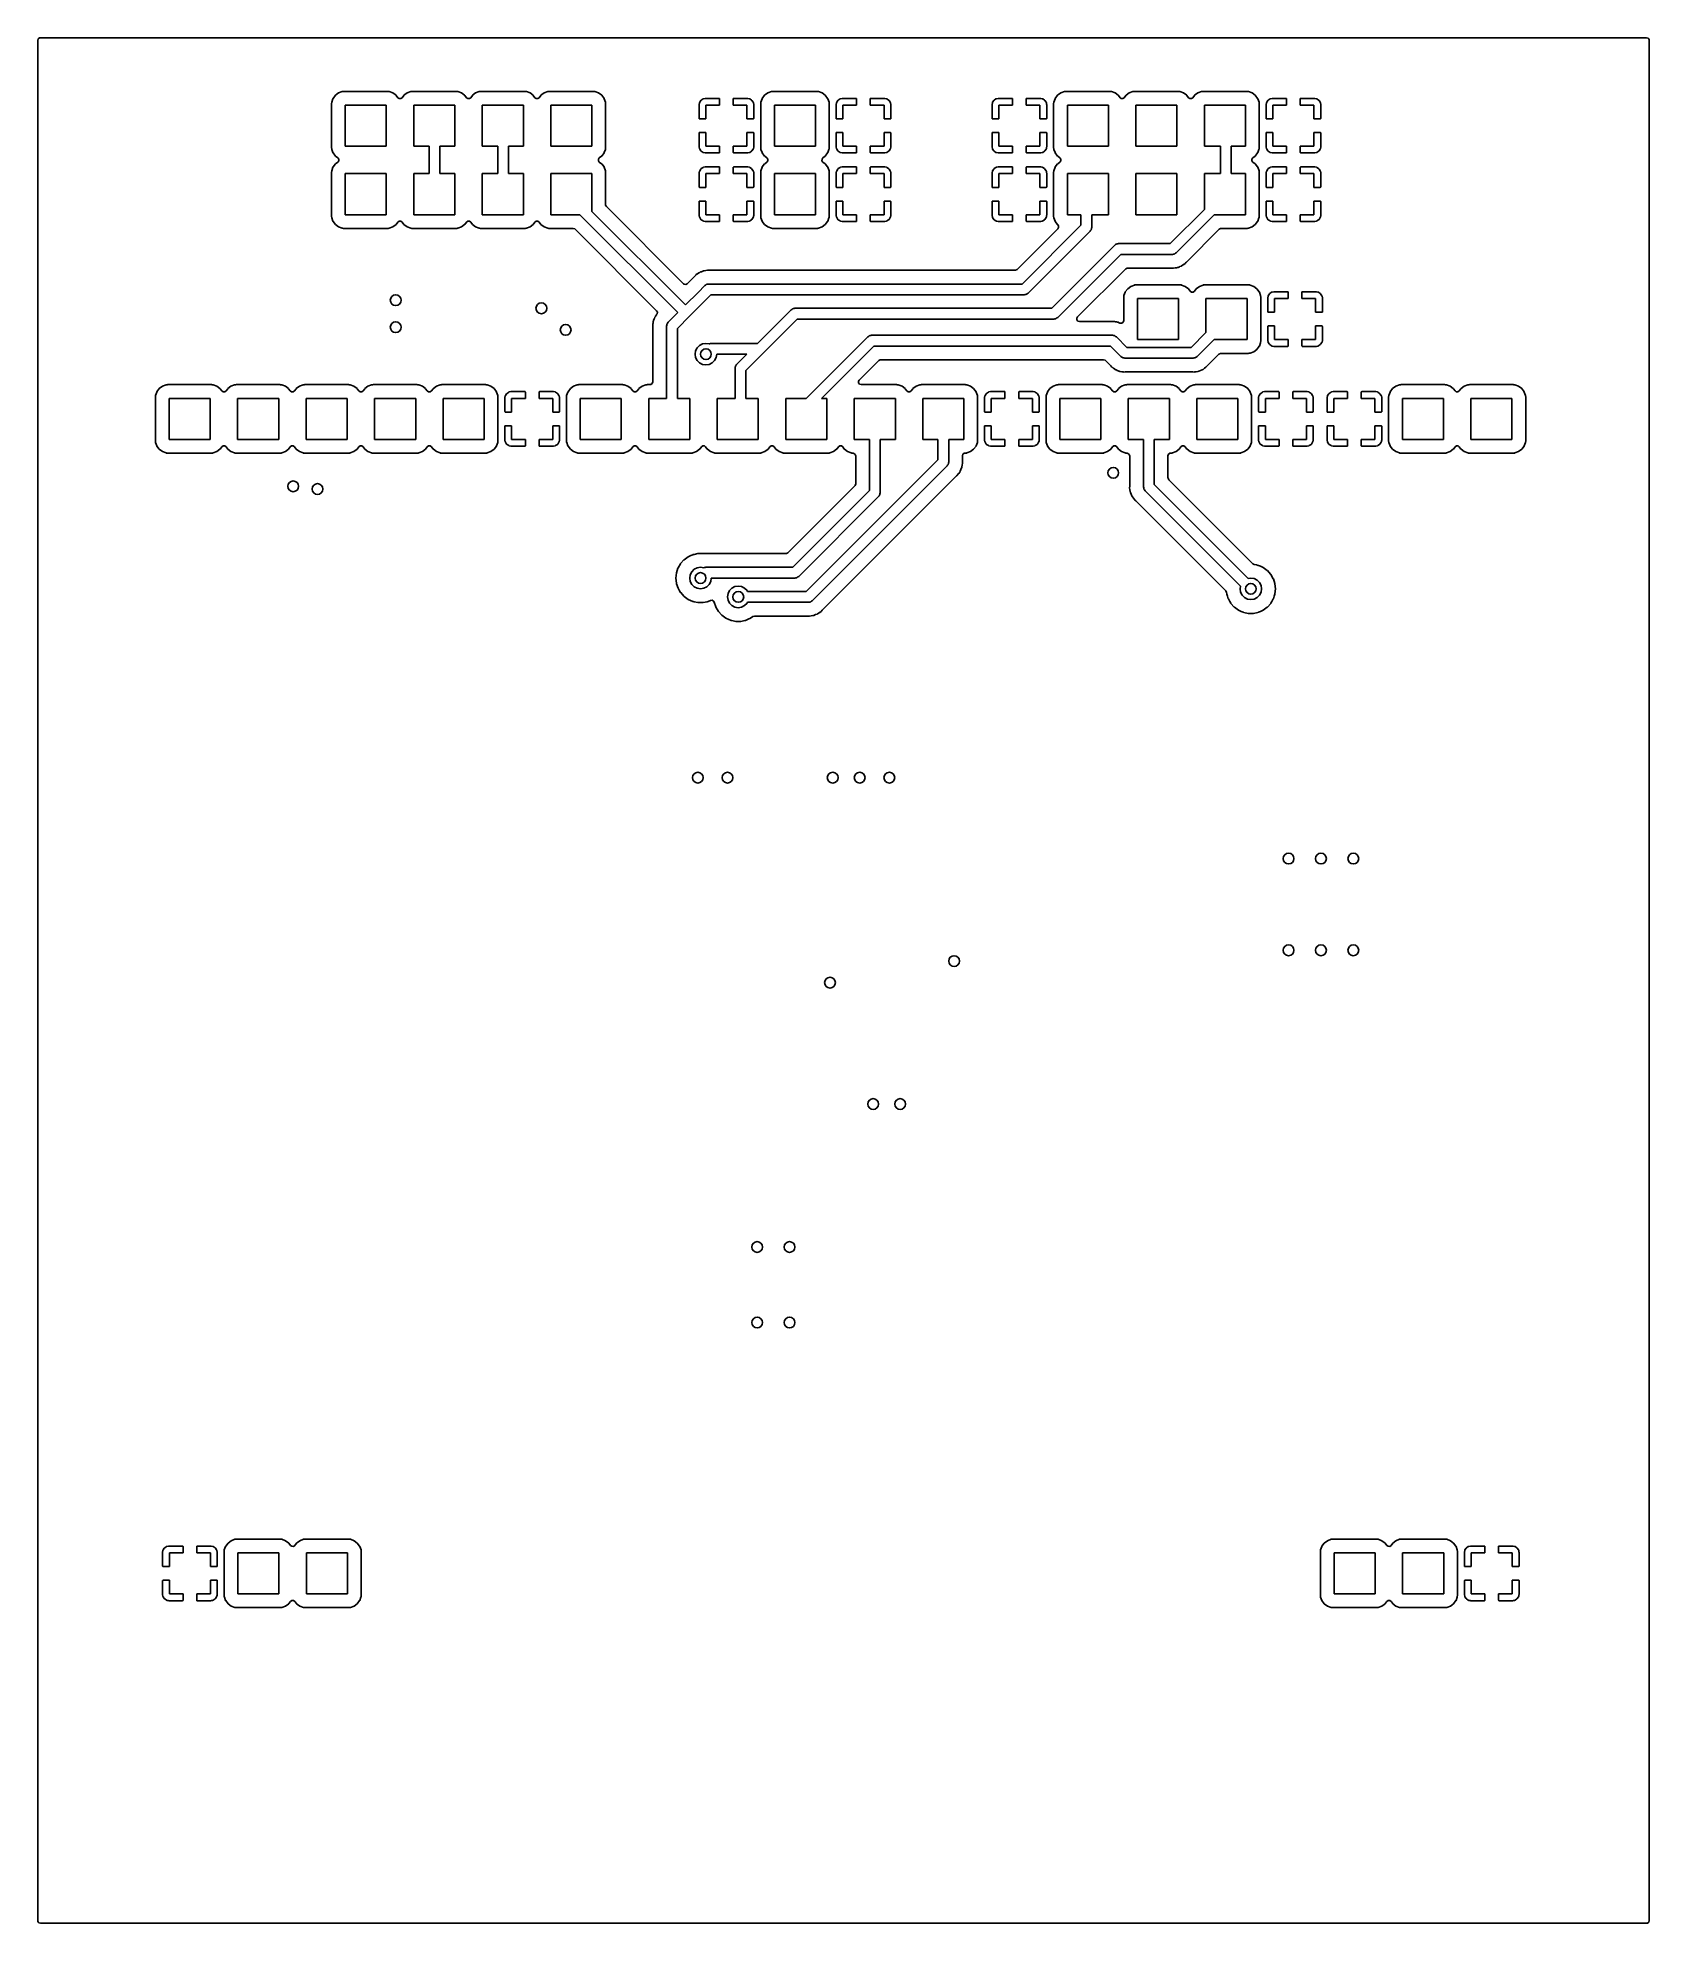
# Model space of a CAD drawing. Extents: x -0.18 to 2.18, y -0.18 to 2.58.
import ezdxf

# ---------------------------------------------------------------- set-up
doc = ezdxf.new("R2010")
doc.units = 0
doc.header["$MEASUREMENT"] = 0
doc.layers.add('BLACK', color=7, linetype='CONTINUOUS')

msp = doc.modelspace()

# ---------------------------------------------------------------- linework, layer by layer
at = {"layer": 'BLACK', "linetype": 'CONTINUOUS'}
for p, q in [((-0.176043, 2.57215), (-0.175299, 2.57444)), ((-0.176043, -0.172146), (-0.176043, 2.57215)), ((-0.175299, 2.57444), (-0.17335, 2.57585)), ((-0.17335, 2.57585), (-0.172146, 2.57604)), ((-0.172146, 2.57604), (2.17215, 2.57604)), ((2.17215, 2.57604), (2.17444, 2.5753)), ((2.17444, 2.5753), (2.17585, 2.57335)), ((2.17585, 2.57335), (2.17604, 2.57215)), ((2.17604, 2.57215), (2.17604, -0.172146)), ((0.253002, 2.48198), (0.252736, 2.47953)), ((0.252736, 2.47953), (0.252736, 2.41574)), ((0.254832, 2.48686), (0.253002, 2.48198)), ((0.254918, 2.48709), (0.254832, 2.48686)), ((0.255015, 2.48735), (0.254918, 2.48709)), ((0.254918, 2.48709), (0.254918, 2.48709)), ((0.258454, 2.49194), (0.255015, 2.48735)), ((0.263043, 2.49538), (0.258454, 2.49194)), ((0.268413, 2.49739), (0.263043, 2.49538)), ((0.268656, 2.49742), (0.268413, 2.49739)), ((0.270072, 2.49757), (0.268656, 2.49742)), ((0.268656, 2.49742), (0.268656, 2.49742)), ((0.270861, 2.49766), (0.270072, 2.49757)), ((0.334651, 2.49766), (0.270861, 2.49766)), ((0.272756, 2.41764), (0.272756, 2.47764)), ((0.272756, 2.47764), (0.332756, 2.47764)), ((0.332756, 2.47764), (0.332756, 2.41764)), ((0.335439, 2.49757), (0.334651, 2.49766)), ((0.336856, 2.49742), (0.335439, 2.49757)), ((0.337099, 2.49739), (0.336856, 2.49742)), ((0.336856, 2.49742), (0.336856, 2.49742)), ((0.342469, 2.49538), (0.337099, 2.49739)), ((0.347058, 2.49194), (0.342469, 2.49538)), ((0.347224, 2.49172), (0.347058, 2.49194)), ((0.349637, 2.4885), (0.347224, 2.49172)), ((0.347224, 2.49172), (0.347224, 2.49172)), ((0.351497, 2.48715), (0.349637, 2.4885)), ((0.353905, 2.48711), (0.351497, 2.48715)), ((0.355875, 2.4885), (0.353905, 2.48711)), ((0.358288, 2.49172), (0.355875, 2.4885)), ((0.358454, 2.49194), (0.358288, 2.49172)), ((0.358288, 2.49172), (0.358288, 2.49172)), ((0.363043, 2.49538), (0.358454, 2.49194)), ((0.368413, 2.49739), (0.363043, 2.49538)), ((0.368656, 2.49742), (0.368413, 2.49739)), ((0.370072, 2.49757), (0.368656, 2.49742)), ((0.368656, 2.49742), (0.368656, 2.49742)), ((0.370861, 2.49766), (0.370072, 2.49757)), ((0.434651, 2.49766), (0.370861, 2.49766)), ((0.372756, 2.41764), (0.372756, 2.47764)), ((0.372756, 2.47764), (0.432756, 2.47764)), ((0.432756, 2.47764), (0.432756, 2.41764)), ((0.435439, 2.49757), (0.434651, 2.49766)), ((0.436856, 2.49742), (0.435439, 2.49757)), ((0.437099, 2.49739), (0.436856, 2.49742)), ((0.436856, 2.49742), (0.436856, 2.49742)), ((0.442469, 2.49538), (0.437099, 2.49739)), ((0.447058, 2.49194), (0.442469, 2.49538)), ((0.447224, 2.49172), (0.447058, 2.49194)), ((0.449637, 2.4885), (0.447224, 2.49172)), ((0.447224, 2.49172), (0.447224, 2.49172)), ((0.451497, 2.48715), (0.449637, 2.4885)), ((0.453905, 2.48711), (0.451497, 2.48715)), ((0.455875, 2.4885), (0.453905, 2.48711)), ((0.458288, 2.49172), (0.455875, 2.4885)), ((0.458454, 2.49194), (0.458288, 2.49172)), ((0.458288, 2.49172), (0.458288, 2.49172)), ((0.463043, 2.49538), (0.458454, 2.49194)), ((0.468413, 2.49739), (0.463043, 2.49538)), ((0.468656, 2.49742), (0.468413, 2.49739)), ((0.470072, 2.49757), (0.468656, 2.49742)), ((0.468656, 2.49742), (0.468656, 2.49742)), ((0.470861, 2.49766), (0.470072, 2.49757)), ((0.534651, 2.49766), (0.470861, 2.49766)), ((0.472756, 2.41764), (0.472756, 2.47764)), ((0.472756, 2.47764), (0.532756, 2.47764)), ((0.532756, 2.47764), (0.532756, 2.41764)), ((0.535439, 2.49757), (0.534651, 2.49766)), ((0.536856, 2.49742), (0.535439, 2.49757)), ((0.537099, 2.49739), (0.536856, 2.49742)), ((0.536856, 2.49742), (0.536856, 2.49742)), ((0.542469, 2.49538), (0.537099, 2.49739)), ((0.547058, 2.49194), (0.542469, 2.49538)), ((0.547224, 2.49172), (0.547058, 2.49194)), ((0.549637, 2.4885), (0.547224, 2.49172)), ((0.547224, 2.49172), (0.547224, 2.49172)), ((0.551497, 2.48715), (0.549637, 2.4885)), ((0.553905, 2.48711), (0.551497, 2.48715)), ((0.555875, 2.4885), (0.553905, 2.48711)), ((0.558288, 2.49172), (0.555875, 2.4885)), ((0.558454, 2.49194), (0.558288, 2.49172)), ((0.558288, 2.49172), (0.558288, 2.49172)), ((0.563043, 2.49538), (0.558454, 2.49194)), ((0.568413, 2.49739), (0.563043, 2.49538)), ((0.568656, 2.49742), (0.568413, 2.49739)), ((0.570072, 2.49757), (0.568656, 2.49742)), ((0.568656, 2.49742), (0.568656, 2.49742)), ((0.570861, 2.49766), (0.570072, 2.49757)), ((0.634651, 2.49766), (0.570861, 2.49766)), ((0.572756, 2.41764), (0.572756, 2.47764)), ((0.572756, 2.47764), (0.632756, 2.47764)), ((0.632756, 2.47764), (0.632756, 2.41764)), ((0.635439, 2.49757), (0.634651, 2.49766)), ((0.636856, 2.49742), (0.635439, 2.49757)), ((0.637099, 2.49739), (0.636856, 2.49742)), ((0.636856, 2.49742), (0.636856, 2.49742)), ((0.642469, 2.49538), (0.637099, 2.49739)), ((0.647058, 2.49194), (0.642469, 2.49538)), ((0.650497, 2.48735), (0.647058, 2.49194)), ((0.650594, 2.48709), (0.650497, 2.48735)), ((0.650679, 2.48686), (0.650594, 2.48709)), ((0.650594, 2.48709), (0.650594, 2.48709)), ((0.65251, 2.48198), (0.650679, 2.48686)), ((0.652776, 2.47953), (0.65251, 2.48198)), ((0.652776, 2.41574), (0.652776, 2.47953)), ((0.789329, 2.47879), (0.789291, 2.47842)), ((0.789291, 2.47842), (0.789291, 2.45826)), ((0.789788, 2.4811), (0.789329, 2.47879)), ((0.790076, 2.4818), (0.789788, 2.4811)), ((0.791824, 2.48441), (0.790076, 2.4818)), ((0.792357, 2.48495), (0.791824, 2.48441)), ((0.794974, 2.4867), (0.792357, 2.48495)), ((0.79567, 2.48698), (0.794974, 2.4867)), ((0.797977, 2.48744), (0.79567, 2.48698)), ((0.798356, 2.48748), (0.797977, 2.48744)), ((0.818809, 2.48748), (0.798356, 2.48748)), ((0.799134, 2.45764), (0.799134, 2.47764)), ((0.799134, 2.47764), (0.819134, 2.47764)), ((0.818972, 2.48736), (0.818809, 2.48748)), ((0.819134, 2.48686), (0.818972, 2.48736)), ((0.819134, 2.47764), (0.819134, 2.48686)), ((0.839252, 2.48732), (0.839134, 2.48716)), ((0.839134, 2.48716), (0.839134, 2.47764)), ((0.839134, 2.47764), (0.859134, 2.47764)), ((0.839751, 2.48748), (0.839252, 2.48732)), ((0.859912, 2.48748), (0.839751, 2.48748)), ((0.859134, 2.47764), (0.859134, 2.45764)), ((0.860291, 2.48744), (0.859912, 2.48748)), ((0.862598, 2.48698), (0.860291, 2.48744)), ((0.863293, 2.4867), (0.862598, 2.48698)), ((0.865911, 2.48495), (0.863293, 2.4867)), ((0.866443, 2.48441), (0.865911, 2.48495)), ((0.868192, 2.4818), (0.866443, 2.48441)), ((0.86848, 2.4811), (0.868192, 2.4818)), ((0.868939, 2.47879), (0.86848, 2.4811)), ((0.868976, 2.47842), (0.868939, 2.47879)), ((0.868976, 2.45796), (0.868976, 2.47842)), ((0.87938, 2.48198), (0.879114, 2.47953)), ((0.879114, 2.47953), (0.879114, 2.41574)), ((0.88121, 2.48686), (0.87938, 2.48198)), ((0.881296, 2.48709), (0.88121, 2.48686)), ((0.881393, 2.48735), (0.881296, 2.48709)), ((0.881296, 2.48709), (0.881296, 2.48709)), ((0.884832, 2.49194), (0.881393, 2.48735)), ((0.889421, 2.49538), (0.884832, 2.49194)), ((0.894791, 2.49739), (0.889421, 2.49538)), ((0.895034, 2.49742), (0.894791, 2.49739)), ((0.89645, 2.49757), (0.895034, 2.49742)), ((0.895034, 2.49742), (0.895034, 2.49742)), ((0.897239, 2.49766), (0.89645, 2.49757)), ((0.961029, 2.49766), (0.897239, 2.49766)), ((0.899134, 2.41764), (0.899134, 2.47764)), ((0.899134, 2.47764), (0.959134, 2.47764)), ((0.959134, 2.47764), (0.959134, 2.41764)), ((0.961817, 2.49757), (0.961029, 2.49766)), ((0.963234, 2.49742), (0.961817, 2.49757)), ((0.963477, 2.49739), (0.963234, 2.49742)), ((0.963234, 2.49742), (0.963234, 2.49742)), ((0.968847, 2.49538), (0.963477, 2.49739)), ((0.973435, 2.49194), (0.968847, 2.49538)), ((0.976875, 2.48735), (0.973435, 2.49194)), ((0.976972, 2.48709), (0.976875, 2.48735)), ((0.977057, 2.48686), (0.976972, 2.48709)), ((0.976972, 2.48709), (0.976972, 2.48709)), ((0.978888, 2.48198), (0.977057, 2.48686)), ((0.979154, 2.47953), (0.978888, 2.48198)), ((0.979154, 2.41574), (0.979154, 2.47953)), ((0.989329, 2.47879), (0.989291, 2.47842)), ((0.989291, 2.47842), (0.989291, 2.45826)), ((0.989788, 2.4811), (0.989329, 2.47879)), ((0.990076, 2.4818), (0.989788, 2.4811)), ((0.991824, 2.48441), (0.990076, 2.4818)), ((0.992357, 2.48495), (0.991824, 2.48441)), ((0.994974, 2.4867), (0.992357, 2.48495)), ((0.99567, 2.48698), (0.994974, 2.4867)), ((0.997977, 2.48744), (0.99567, 2.48698)), ((0.998356, 2.48748), (0.997977, 2.48744)), ((1.01881, 2.48748), (0.998356, 2.48748)), ((0.999134, 2.45764), (0.999134, 2.47764)), ((0.999134, 2.47764), (1.01913, 2.47764)), ((1.01897, 2.48736), (1.01881, 2.48748)), ((1.01913, 2.48686), (1.01897, 2.48736)), ((1.01913, 2.47764), (1.01913, 2.48686)), ((1.03925, 2.48732), (1.03913, 2.48716)), ((1.03913, 2.48716), (1.03913, 2.47764)), ((1.03913, 2.47764), (1.05913, 2.47764)), ((1.03975, 2.48748), (1.03925, 2.48732)), ((1.05991, 2.48748), (1.03975, 2.48748)), ((1.05913, 2.47764), (1.05913, 2.45764)), ((1.06029, 2.48744), (1.05991, 2.48748)), ((1.0626, 2.48698), (1.06029, 2.48744)), ((1.06329, 2.4867), (1.0626, 2.48698)), ((1.06591, 2.48495), (1.06329, 2.4867)), ((1.06644, 2.48441), (1.06591, 2.48495)), ((1.06819, 2.4818), (1.06644, 2.48441)), ((1.06848, 2.4811), (1.06819, 2.4818)), ((1.06894, 2.47879), (1.06848, 2.4811)), ((1.06898, 2.47842), (1.06894, 2.47879)), ((1.06898, 2.45796), (1.06898, 2.47842)), ((1.21689, 2.47879), (1.21685, 2.47842)), ((1.21685, 2.47842), (1.21685, 2.45826)), ((1.21735, 2.4811), (1.21689, 2.47879)), ((1.21763, 2.4818), (1.21735, 2.4811)), ((1.21938, 2.48441), (1.21763, 2.4818)), ((1.21992, 2.48495), (1.21938, 2.48441)), ((1.22253, 2.4867), (1.21992, 2.48495)), ((1.22323, 2.48698), (1.22253, 2.4867)), ((1.22554, 2.48744), (1.22323, 2.48698)), ((1.22591, 2.48748), (1.22554, 2.48744)), ((1.24637, 2.48748), (1.22591, 2.48748)), ((1.22669, 2.45764), (1.22669, 2.47764)), ((1.22669, 2.47764), (1.24669, 2.47764)), ((1.24653, 2.48736), (1.24637, 2.48748)), ((1.24669, 2.48686), (1.24653, 2.48736)), ((1.24669, 2.47764), (1.24669, 2.48686)), ((1.26681, 2.48732), (1.26669, 2.48716)), ((1.26669, 2.48716), (1.26669, 2.47764)), ((1.26669, 2.47764), (1.28669, 2.47764)), ((1.26731, 2.48748), (1.26681, 2.48732)), ((1.28747, 2.48748), (1.26731, 2.48748)), ((1.28669, 2.47764), (1.28669, 2.45764)), ((1.28785, 2.48744), (1.28747, 2.48748)), ((1.29016, 2.48698), (1.28785, 2.48744)), ((1.29085, 2.4867), (1.29016, 2.48698)), ((1.29347, 2.48495), (1.29085, 2.4867)), ((1.294, 2.48441), (1.29347, 2.48495)), ((1.29575, 2.4818), (1.294, 2.48441)), ((1.29604, 2.4811), (1.29575, 2.4818)), ((1.2965, 2.47879), (1.29604, 2.4811)), ((1.29654, 2.47842), (1.2965, 2.47879)), ((1.29654, 2.45796), (1.29654, 2.47842)), ((1.30694, 2.48198), (1.30667, 2.47953)), ((1.30667, 2.47953), (1.30667, 2.41574)), ((1.30877, 2.48686), (1.30694, 2.48198)), ((1.30885, 2.48709), (1.30877, 2.48686)), ((1.30895, 2.48735), (1.30885, 2.48709)), ((1.30885, 2.48709), (1.30885, 2.48709)), ((1.31239, 2.49194), (1.30895, 2.48735)), ((1.31698, 2.49538), (1.31239, 2.49194)), ((1.32235, 2.49739), (1.31698, 2.49538)), ((1.32259, 2.49742), (1.32235, 2.49739)), ((1.32401, 2.49757), (1.32259, 2.49742)), ((1.32259, 2.49742), (1.32259, 2.49742)), ((1.3248, 2.49766), (1.32401, 2.49757)), ((1.38859, 2.49766), (1.3248, 2.49766)), ((1.32669, 2.41764), (1.32669, 2.47764)), ((1.32669, 2.47764), (1.38669, 2.47764)), ((1.38669, 2.47764), (1.38669, 2.41764)), ((1.38938, 2.49757), (1.38859, 2.49766)), ((1.39079, 2.49742), (1.38938, 2.49757)), ((1.39104, 2.49739), (1.39079, 2.49742)), ((1.39079, 2.49742), (1.39079, 2.49742)), ((1.39641, 2.49538), (1.39104, 2.49739)), ((1.40099, 2.49194), (1.39641, 2.49538)), ((1.40116, 2.49172), (1.40099, 2.49194)), ((1.40357, 2.4885), (1.40116, 2.49172)), ((1.40116, 2.49172), (1.40116, 2.49172)), ((1.40543, 2.48715), (1.40357, 2.4885)), ((1.40784, 2.48711), (1.40543, 2.48715)), ((1.40981, 2.4885), (1.40784, 2.48711)), ((1.41222, 2.49172), (1.40981, 2.4885)), ((1.41239, 2.49194), (1.41222, 2.49172)), ((1.41222, 2.49172), (1.41222, 2.49172)), ((1.41698, 2.49538), (1.41239, 2.49194)), ((1.42235, 2.49739), (1.41698, 2.49538)), ((1.42259, 2.49742), (1.42235, 2.49739)), ((1.42401, 2.49757), (1.42259, 2.49742)), ((1.42259, 2.49742), (1.42259, 2.49742)), ((1.4248, 2.49766), (1.42401, 2.49757)), ((1.48859, 2.49766), (1.4248, 2.49766)), ((1.42669, 2.41764), (1.42669, 2.47764)), ((1.42669, 2.47764), (1.48669, 2.47764)), ((1.48669, 2.47764), (1.48669, 2.41764)), ((1.48938, 2.49757), (1.48859, 2.49766)), ((1.49079, 2.49742), (1.48938, 2.49757)), ((1.49104, 2.49739), (1.49079, 2.49742)), ((1.49079, 2.49742), (1.49079, 2.49742)), ((1.49641, 2.49538), (1.49104, 2.49739)), ((1.50099, 2.49194), (1.49641, 2.49538)), ((1.50116, 2.49172), (1.50099, 2.49194)), ((1.50357, 2.4885), (1.50116, 2.49172)), ((1.50116, 2.49172), (1.50116, 2.49172)), ((1.50543, 2.48715), (1.50357, 2.4885)), ((1.50784, 2.48711), (1.50543, 2.48715)), ((1.50981, 2.4885), (1.50784, 2.48711)), ((1.51222, 2.49172), (1.50981, 2.4885)), ((1.51239, 2.49194), (1.51222, 2.49172)), ((1.51222, 2.49172), (1.51222, 2.49172)), ((1.51698, 2.49538), (1.51239, 2.49194)), ((1.52235, 2.49739), (1.51698, 2.49538)), ((1.52259, 2.49742), (1.52235, 2.49739)), ((1.52401, 2.49757), (1.52259, 2.49742)), ((1.52259, 2.49742), (1.52259, 2.49742)), ((1.5248, 2.49766), (1.52401, 2.49757)), ((1.58859, 2.49766), (1.5248, 2.49766)), ((1.52669, 2.41764), (1.52669, 2.47764)), ((1.52669, 2.47764), (1.58669, 2.47764)), ((1.58669, 2.47764), (1.58669, 2.41764)), ((1.58938, 2.49757), (1.58859, 2.49766)), ((1.59079, 2.49742), (1.58938, 2.49757)), ((1.59104, 2.49739), (1.59079, 2.49742)), ((1.59079, 2.49742), (1.59079, 2.49742)), ((1.59641, 2.49538), (1.59104, 2.49739)), ((1.60099, 2.49194), (1.59641, 2.49538)), ((1.60443, 2.48735), (1.60099, 2.49194)), ((1.60453, 2.48709), (1.60443, 2.48735)), ((1.60462, 2.48686), (1.60453, 2.48709)), ((1.60453, 2.48709), (1.60453, 2.48709)), ((1.60645, 2.48198), (1.60462, 2.48686)), ((1.60671, 2.47953), (1.60645, 2.48198)), ((1.60671, 2.41574), (1.60671, 2.47953)), ((1.61689, 2.47879), (1.61685, 2.47842)), ((1.61685, 2.47842), (1.61685, 2.45826)), ((1.61735, 2.4811), (1.61689, 2.47879)), ((1.61763, 2.4818), (1.61735, 2.4811)), ((1.61938, 2.48441), (1.61763, 2.4818)), ((1.61992, 2.48495), (1.61938, 2.48441)), ((1.62253, 2.4867), (1.61992, 2.48495)), ((1.62323, 2.48698), (1.62253, 2.4867)), ((1.62554, 2.48744), (1.62323, 2.48698)), ((1.62591, 2.48748), (1.62554, 2.48744)), ((1.64637, 2.48748), (1.62591, 2.48748)), ((1.62669, 2.45764), (1.62669, 2.47764)), ((1.62669, 2.47764), (1.64669, 2.47764)), ((1.64653, 2.48736), (1.64637, 2.48748)), ((1.64669, 2.48686), (1.64653, 2.48736)), ((1.64669, 2.47764), (1.64669, 2.48686)), ((1.66681, 2.48732), (1.66669, 2.48716)), ((1.66669, 2.48716), (1.66669, 2.47764)), ((1.66669, 2.47764), (1.68669, 2.47764)), ((1.66731, 2.48748), (1.66681, 2.48732)), ((1.68747, 2.48748), (1.66731, 2.48748)), ((1.68669, 2.47764), (1.68669, 2.45764)), ((1.68785, 2.48744), (1.68747, 2.48748)), ((1.69016, 2.48698), (1.68785, 2.48744)), ((1.69085, 2.4867), (1.69016, 2.48698)), ((1.69347, 2.48495), (1.69085, 2.4867)), ((1.694, 2.48441), (1.69347, 2.48495)), ((1.69575, 2.4818), (1.694, 2.48441)), ((1.69604, 2.4811), (1.69575, 2.4818)), ((1.6965, 2.47879), (1.69604, 2.4811)), ((1.69654, 2.47842), (1.6965, 2.47879)), ((1.69654, 2.45796), (1.69654, 2.47842)), ((0.789291, 2.45826), (0.789454, 2.45776)), ((0.789454, 2.45776), (0.789616, 2.45764)), ((0.789616, 2.45764), (0.799134, 2.45764)), ((0.859134, 2.45764), (0.868359, 2.45764)), ((0.868359, 2.45764), (0.868858, 2.4578)), ((0.868858, 2.4578), (0.868976, 2.45796)), ((0.989291, 2.45826), (0.989454, 2.45776)), ((0.989454, 2.45776), (0.989616, 2.45764)), ((0.989616, 2.45764), (0.999134, 2.45764)), ((1.05913, 2.45764), (1.06836, 2.45764)), ((1.06836, 2.45764), (1.06886, 2.4578)), ((1.06886, 2.4578), (1.06898, 2.45796)), ((1.21685, 2.45826), (1.21701, 2.45776)), ((1.21701, 2.45776), (1.21717, 2.45764)), ((1.21717, 2.45764), (1.22669, 2.45764)), ((1.28669, 2.45764), (1.29592, 2.45764)), ((1.29592, 2.45764), (1.29642, 2.4578)), ((1.29642, 2.4578), (1.29654, 2.45796)), ((1.61685, 2.45826), (1.61701, 2.45776)), ((1.61701, 2.45776), (1.61717, 2.45764)), ((1.61717, 2.45764), (1.62669, 2.45764)), ((1.68669, 2.45764), (1.69592, 2.45764)), ((1.69592, 2.45764), (1.69642, 2.4578)), ((1.69642, 2.4578), (1.69654, 2.45796)), ((0.789409, 2.43748), (0.789291, 2.43731)), ((0.789291, 2.43731), (0.789291, 2.41686)), ((0.789909, 2.43764), (0.789409, 2.43748)), ((0.799134, 2.43764), (0.789909, 2.43764)), ((0.799134, 2.41764), (0.799134, 2.43764)), ((0.868652, 2.43764), (0.859134, 2.43764)), ((0.859134, 2.43764), (0.859134, 2.41764)), ((0.868814, 2.43752), (0.868652, 2.43764)), ((0.868976, 2.43702), (0.868814, 2.43752)), ((0.868976, 2.41686), (0.868976, 2.43702)), ((0.989409, 2.43748), (0.989291, 2.43731)), ((0.989291, 2.43731), (0.989291, 2.41686)), ((0.989909, 2.43764), (0.989409, 2.43748)), ((0.999134, 2.43764), (0.989909, 2.43764)), ((0.999134, 2.41764), (0.999134, 2.43764)), ((1.06865, 2.43764), (1.05913, 2.43764)), ((1.05913, 2.43764), (1.05913, 2.41764)), ((1.06881, 2.43752), (1.06865, 2.43764)), ((1.06898, 2.43702), (1.06881, 2.43752)), ((1.06898, 2.41686), (1.06898, 2.43702)), ((1.21697, 2.43748), (1.21685, 2.43731)), ((1.21685, 2.43731), (1.21685, 2.41686)), ((1.21747, 2.43764), (1.21697, 2.43748)), ((1.22669, 2.43764), (1.21747, 2.43764)), ((1.22669, 2.41764), (1.22669, 2.43764)), ((1.29621, 2.43764), (1.28669, 2.43764)), ((1.28669, 2.43764), (1.28669, 2.41764)), ((1.29637, 2.43752), (1.29621, 2.43764)), ((1.29654, 2.43702), (1.29637, 2.43752)), ((1.29654, 2.41686), (1.29654, 2.43702)), ((1.61697, 2.43748), (1.61685, 2.43731)), ((1.61685, 2.43731), (1.61685, 2.41686)), ((1.61747, 2.43764), (1.61697, 2.43748)), ((1.62669, 2.43764), (1.61747, 2.43764)), ((1.62669, 2.41764), (1.62669, 2.43764)), ((1.69621, 2.43764), (1.68669, 2.43764)), ((1.68669, 2.43764), (1.68669, 2.41764)), ((1.69637, 2.43752), (1.69621, 2.43764)), ((1.69654, 2.43702), (1.69637, 2.43752)), ((1.69654, 2.41686), (1.69654, 2.43702)), ((0.252736, 2.41574), (0.253002, 2.41329)), ((0.253002, 2.41329), (0.253088, 2.41307)), ((0.253088, 2.41307), (0.254878, 2.40829)), ((0.254878, 2.40829), (0.255015, 2.40793)), ((0.255015, 2.40793), (0.258454, 2.40334)), ((0.258454, 2.40334), (0.258676, 2.40317)), ((0.258676, 2.40317), (0.258677, 2.40317)), ((0.258677, 2.40317), (0.261896, 2.40076)), ((0.261896, 2.39452), (0.258677, 2.39211)), ((0.261896, 2.40076), (0.263283, 2.39879)), ((0.263247, 2.39638), (0.261896, 2.39452)), ((0.263283, 2.39879), (0.263247, 2.39638)), ((0.332756, 2.41764), (0.272756, 2.41764)), ((0.395276, 2.41764), (0.372756, 2.41764)), ((0.395276, 2.37764), (0.395276, 2.41764)), ((0.432756, 2.41764), (0.411024, 2.41764)), ((0.411024, 2.41764), (0.411024, 2.37764)), ((0.495276, 2.41764), (0.472756, 2.41764)), ((0.495276, 2.37764), (0.495276, 2.41764)), ((0.532756, 2.41764), (0.511024, 2.41764)), ((0.511024, 2.41764), (0.511024, 2.37764)), ((0.632756, 2.41764), (0.572756, 2.41764)), ((0.642229, 2.39649), (0.642265, 2.3989)), ((0.643616, 2.39452), (0.642229, 2.39649)), ((0.642265, 2.3989), (0.643616, 2.40076)), ((0.643616, 2.40076), (0.646835, 2.40317)), ((0.646835, 2.39211), (0.643616, 2.39452)), ((0.646835, 2.40317), (0.647058, 2.40334)), ((0.646835, 2.40317), (0.646835, 2.40317)), ((0.647058, 2.40334), (0.650497, 2.40793)), ((0.650497, 2.40793), (0.650634, 2.40829)), ((0.650634, 2.40829), (0.652424, 2.41307)), ((0.652424, 2.41307), (0.65251, 2.41329)), ((0.65251, 2.41329), (0.652776, 2.41574)), ((0.789291, 2.41686), (0.789329, 2.41648)), ((0.789329, 2.41648), (0.789788, 2.41417)), ((0.789788, 2.41417), (0.790076, 2.41348)), ((0.790076, 2.41348), (0.791824, 2.41086)), ((0.791824, 2.41086), (0.792357, 2.41033)), ((0.792357, 2.41033), (0.794974, 2.40858)), ((0.794974, 2.40858), (0.79567, 2.40829)), ((0.79567, 2.40829), (0.797977, 2.40783)), ((0.797977, 2.40783), (0.798356, 2.4078)), ((0.798356, 2.4078), (0.818517, 2.4078)), ((0.819134, 2.41764), (0.799134, 2.41764)), ((0.818517, 2.4078), (0.819016, 2.40796)), ((0.819016, 2.40796), (0.819134, 2.40812)), ((0.819134, 2.40812), (0.819134, 2.41764)), ((0.859134, 2.41764), (0.839134, 2.41764)), ((0.839134, 2.41764), (0.839134, 2.40841)), ((0.839134, 2.40841), (0.839296, 2.40791)), ((0.839296, 2.40791), (0.839458, 2.4078)), ((0.839458, 2.4078), (0.859912, 2.4078)), ((0.859912, 2.4078), (0.860291, 2.40783)), ((0.860291, 2.40783), (0.862598, 2.40829)), ((0.862598, 2.40829), (0.863293, 2.40858)), ((0.863293, 2.40858), (0.865911, 2.41033)), ((0.865911, 2.41033), (0.866443, 2.41086)), ((0.866443, 2.41086), (0.868192, 2.41348)), ((0.868192, 2.41348), (0.86848, 2.41417)), ((0.86848, 2.41417), (0.868939, 2.41648)), ((0.868939, 2.41648), (0.868976, 2.41686)), ((0.879114, 2.41574), (0.87938, 2.41329)), ((0.87938, 2.41329), (0.879466, 2.41307)), ((0.879466, 2.41307), (0.881256, 2.40829)), ((0.881256, 2.40829), (0.881393, 2.40793)), ((0.881393, 2.40793), (0.884832, 2.40334)), ((0.884832, 2.40334), (0.885054, 2.40317)), ((0.885054, 2.40317), (0.885055, 2.40317)), ((0.885055, 2.40317), (0.888274, 2.40076)), ((0.888274, 2.39452), (0.885055, 2.39211)), ((0.888274, 2.40076), (0.889661, 2.39879)), ((0.889625, 2.39638), (0.888274, 2.39452)), ((0.889661, 2.39879), (0.889625, 2.39638)), ((0.959134, 2.41764), (0.899134, 2.41764)), ((0.968607, 2.39649), (0.968643, 2.3989)), ((0.969994, 2.39452), (0.968607, 2.39649)), ((0.968643, 2.3989), (0.969994, 2.40076)), ((0.969994, 2.40076), (0.973213, 2.40317)), ((0.973213, 2.39211), (0.969994, 2.39452)), ((0.973213, 2.40317), (0.973435, 2.40334)), ((0.973213, 2.40317), (0.973213, 2.40317)), ((0.973435, 2.40334), (0.976875, 2.40793)), ((0.976875, 2.40793), (0.977012, 2.40829)), ((0.977012, 2.40829), (0.978802, 2.41307)), ((0.978802, 2.41307), (0.978888, 2.41329)), ((0.978888, 2.41329), (0.979154, 2.41574)), ((0.989291, 2.41686), (0.989329, 2.41648)), ((0.989329, 2.41648), (0.989788, 2.41417)), ((0.989788, 2.41417), (0.990076, 2.41348)), ((0.990076, 2.41348), (0.991824, 2.41086)), ((0.991824, 2.41086), (0.992357, 2.41033)), ((0.992357, 2.41033), (0.994974, 2.40858)), ((0.994974, 2.40858), (0.99567, 2.40829)), ((0.99567, 2.40829), (0.997977, 2.40783)), ((0.997977, 2.40783), (0.998356, 2.4078)), ((0.998356, 2.4078), (1.01852, 2.4078)), ((1.01913, 2.41764), (0.999134, 2.41764)), ((1.01852, 2.4078), (1.01902, 2.40796)), ((1.01902, 2.40796), (1.01913, 2.40812)), ((1.01913, 2.40812), (1.01913, 2.41764)), ((1.05913, 2.41764), (1.03913, 2.41764)), ((1.03913, 2.41764), (1.03913, 2.40841)), ((1.03913, 2.40841), (1.0393, 2.40791)), ((1.0393, 2.40791), (1.03946, 2.4078)), ((1.03946, 2.4078), (1.05991, 2.4078)), ((1.05991, 2.4078), (1.06029, 2.40783)), ((1.06029, 2.40783), (1.0626, 2.40829)), ((1.0626, 2.40829), (1.06329, 2.40858)), ((1.06329, 2.40858), (1.06591, 2.41033)), ((1.06591, 2.41033), (1.06644, 2.41086)), ((1.06644, 2.41086), (1.06819, 2.41348)), ((1.06819, 2.41348), (1.06848, 2.41417)), ((1.06848, 2.41417), (1.06894, 2.41648)), ((1.06894, 2.41648), (1.06898, 2.41686)), ((1.21685, 2.41686), (1.21689, 2.41648)), ((1.21689, 2.41648), (1.21735, 2.41417)), ((1.21735, 2.41417), (1.21763, 2.41348)), ((1.21763, 2.41348), (1.21938, 2.41086)), ((1.21938, 2.41086), (1.21992, 2.41033)), ((1.21992, 2.41033), (1.22253, 2.40858)), ((1.22253, 2.40858), (1.22323, 2.40829)), ((1.22323, 2.40829), (1.22554, 2.40783)), ((1.22554, 2.40783), (1.22591, 2.4078)), ((1.22591, 2.4078), (1.24608, 2.4078)), ((1.24669, 2.41764), (1.22669, 2.41764)), ((1.24608, 2.4078), (1.24657, 2.40796)), ((1.24657, 2.40796), (1.24669, 2.40812)), ((1.24669, 2.40812), (1.24669, 2.41764)), ((1.28669, 2.41764), (1.26669, 2.41764)), ((1.26669, 2.41764), (1.26669, 2.40841)), ((1.26669, 2.40841), (1.26686, 2.40791)), ((1.26686, 2.40791), (1.26702, 2.4078)), ((1.26702, 2.4078), (1.28747, 2.4078)), ((1.28747, 2.4078), (1.28785, 2.40783)), ((1.28785, 2.40783), (1.29016, 2.40829)), ((1.29016, 2.40829), (1.29085, 2.40858)), ((1.29085, 2.40858), (1.29347, 2.41033)), ((1.29347, 2.41033), (1.294, 2.41086)), ((1.294, 2.41086), (1.29575, 2.41348)), ((1.29575, 2.41348), (1.29604, 2.41417)), ((1.29604, 2.41417), (1.2965, 2.41648)), ((1.2965, 2.41648), (1.29654, 2.41686)), ((1.30667, 2.41574), (1.30694, 2.41329)), ((1.30694, 2.41329), (1.30702, 2.41307)), ((1.30702, 2.41307), (1.30881, 2.40829)), ((1.30881, 2.40829), (1.30895, 2.40793)), ((1.30895, 2.40793), (1.31239, 2.40334)), ((1.31239, 2.40334), (1.31261, 2.40317)), ((1.31261, 2.40317), (1.31261, 2.40317)), ((1.31261, 2.40317), (1.31583, 2.40076)), ((1.31583, 2.39452), (1.31261, 2.39211)), ((1.31583, 2.40076), (1.31722, 2.39879)), ((1.31718, 2.39638), (1.31583, 2.39452)), ((1.31722, 2.39879), (1.31718, 2.39638)), ((1.38669, 2.41764), (1.32669, 2.41764)), ((1.48669, 2.41764), (1.42669, 2.41764)), ((1.55, 2.41764), (1.52669, 2.41764)), ((1.55, 2.37764), (1.55, 2.41764)), ((1.58669, 2.41764), (1.56575, 2.41764)), ((1.56575, 2.41764), (1.56575, 2.37764)), ((1.59617, 2.39649), (1.5962, 2.3989)), ((1.59755, 2.39452), (1.59617, 2.39649)), ((1.5962, 2.3989), (1.59755, 2.40076)), ((1.59755, 2.40076), (1.60077, 2.40317)), ((1.60077, 2.39211), (1.59755, 2.39452)), ((1.60077, 2.40317), (1.60099, 2.40334)), ((1.60077, 2.40317), (1.60077, 2.40317)), ((1.60099, 2.40334), (1.60443, 2.40793)), ((1.60443, 2.40793), (1.60457, 2.40829)), ((1.60457, 2.40829), (1.60636, 2.41307)), ((1.60636, 2.41307), (1.60645, 2.41329)), ((1.60645, 2.41329), (1.60671, 2.41574)), ((1.61685, 2.41686), (1.61689, 2.41648)), ((1.61689, 2.41648), (1.61735, 2.41417)), ((1.61735, 2.41417), (1.61763, 2.41348)), ((1.61763, 2.41348), (1.61938, 2.41086)), ((1.61938, 2.41086), (1.61992, 2.41033)), ((1.61992, 2.41033), (1.62253, 2.40858)), ((1.62253, 2.40858), (1.62323, 2.40829)), ((1.62323, 2.40829), (1.62554, 2.40783)), ((1.62554, 2.40783), (1.62591, 2.4078)), ((1.62591, 2.4078), (1.64608, 2.4078)), ((1.64669, 2.41764), (1.62669, 2.41764)), ((1.64608, 2.4078), (1.64657, 2.40796)), ((1.64657, 2.40796), (1.64669, 2.40812)), ((1.64669, 2.40812), (1.64669, 2.41764)), ((1.68669, 2.41764), (1.66669, 2.41764)), ((1.66669, 2.41764), (1.66669, 2.40841)), ((1.66669, 2.40841), (1.66686, 2.40791)), ((1.66686, 2.40791), (1.66702, 2.4078)), ((1.66702, 2.4078), (1.68747, 2.4078)), ((1.68747, 2.4078), (1.68785, 2.40783)), ((1.68785, 2.40783), (1.69016, 2.40829)), ((1.69016, 2.40829), (1.69085, 2.40858)), ((1.69085, 2.40858), (1.69347, 2.41033)), ((1.69347, 2.41033), (1.694, 2.41086)), ((1.694, 2.41086), (1.69575, 2.41348)), ((1.69575, 2.41348), (1.69604, 2.41417)), ((1.69604, 2.41417), (1.6965, 2.41648)), ((1.6965, 2.41648), (1.69654, 2.41686)), ((0.253002, 2.38198), (0.252736, 2.37953)), ((0.252736, 2.37953), (0.252736, 2.31574)), ((0.254832, 2.38686), (0.253002, 2.38198)), ((0.254918, 2.38709), (0.254832, 2.38686)), ((0.255015, 2.38735), (0.254918, 2.38709)), ((0.254918, 2.38709), (0.254918, 2.38709)), ((0.258454, 2.39194), (0.255015, 2.38735)), ((0.258676, 2.39211), (0.258454, 2.39194)), ((0.258677, 2.39211), (0.258676, 2.39211)), ((0.272756, 2.31764), (0.272756, 2.37764)), ((0.272756, 2.37764), (0.332756, 2.37764)), ((0.332756, 2.37764), (0.332756, 2.31764)), ((0.372756, 2.31764), (0.372756, 2.37764)), ((0.372756, 2.37764), (0.395276, 2.37764)), ((0.411024, 2.37764), (0.432756, 2.37764)), ((0.432756, 2.37764), (0.432756, 2.31764)), ((0.472756, 2.31764), (0.472756, 2.37764)), ((0.472756, 2.37764), (0.495276, 2.37764)), ((0.511024, 2.37764), (0.532756, 2.37764)), ((0.532756, 2.37764), (0.532756, 2.31764)), ((0.572756, 2.31764), (0.572756, 2.37764)), ((0.572756, 2.37764), (0.632756, 2.37764)), ((0.632756, 2.37764), (0.632756, 2.32247)), ((0.647058, 2.39194), (0.646835, 2.39211)), ((0.646835, 2.39211), (0.646835, 2.39211)), ((0.650497, 2.38735), (0.647058, 2.39194)), ((0.650594, 2.38709), (0.650497, 2.38735)), ((0.650679, 2.38686), (0.650594, 2.38709)), ((0.650594, 2.38709), (0.650594, 2.38709)), ((0.65251, 2.38198), (0.650679, 2.38686)), ((0.652776, 2.37953), (0.65251, 2.38198)), ((0.652776, 2.33238), (0.652776, 2.37953)), ((0.789329, 2.37879), (0.789291, 2.37842)), ((0.789291, 2.37842), (0.789291, 2.35826)), ((0.789788, 2.3811), (0.789329, 2.37879)), ((0.790076, 2.3818), (0.789788, 2.3811)), ((0.791824, 2.38441), (0.790076, 2.3818)), ((0.792357, 2.38495), (0.791824, 2.38441)), ((0.794974, 2.3867), (0.792357, 2.38495)), ((0.79567, 2.38698), (0.794974, 2.3867)), ((0.797977, 2.38744), (0.79567, 2.38698)), ((0.798356, 2.38748), (0.797977, 2.38744)), ((0.818809, 2.38748), (0.798356, 2.38748)), ((0.799134, 2.35764), (0.799134, 2.37764)), ((0.799134, 2.37764), (0.819134, 2.37764)), ((0.818972, 2.38736), (0.818809, 2.38748)), ((0.819134, 2.38686), (0.818972, 2.38736)), ((0.819134, 2.37764), (0.819134, 2.38686)), ((0.839252, 2.38732), (0.839134, 2.38716)), ((0.839134, 2.38716), (0.839134, 2.37764)), ((0.839134, 2.37764), (0.859134, 2.37764)), ((0.839751, 2.38748), (0.839252, 2.38732)), ((0.859912, 2.38748), (0.839751, 2.38748)), ((0.859134, 2.37764), (0.859134, 2.35764)), ((0.860291, 2.38744), (0.859912, 2.38748)), ((0.862598, 2.38698), (0.860291, 2.38744)), ((0.863293, 2.3867), (0.862598, 2.38698)), ((0.865911, 2.38495), (0.863293, 2.3867)), ((0.866443, 2.38441), (0.865911, 2.38495)), ((0.868192, 2.3818), (0.866443, 2.38441)), ((0.86848, 2.3811), (0.868192, 2.3818)), ((0.868939, 2.37879), (0.86848, 2.3811)), ((0.868976, 2.37842), (0.868939, 2.37879)), ((0.868976, 2.35796), (0.868976, 2.37842)), ((0.87938, 2.38198), (0.879114, 2.37953)), ((0.879114, 2.37953), (0.879114, 2.31574)), ((0.88121, 2.38686), (0.87938, 2.38198)), ((0.881296, 2.38709), (0.88121, 2.38686)), ((0.881393, 2.38735), (0.881296, 2.38709)), ((0.881296, 2.38709), (0.881296, 2.38709)), ((0.884832, 2.39194), (0.881393, 2.38735)), ((0.885054, 2.39211), (0.884832, 2.39194)), ((0.885055, 2.39211), (0.885054, 2.39211)), ((0.899134, 2.31764), (0.899134, 2.37764)), ((0.899134, 2.37764), (0.959134, 2.37764)), ((0.959134, 2.37764), (0.959134, 2.31764)), ((0.973435, 2.39194), (0.973213, 2.39211)), ((0.973213, 2.39211), (0.973213, 2.39211)), ((0.976875, 2.38735), (0.973435, 2.39194)), ((0.976972, 2.38709), (0.976875, 2.38735)), ((0.977057, 2.38686), (0.976972, 2.38709)), ((0.976972, 2.38709), (0.976972, 2.38709)), ((0.978888, 2.38198), (0.977057, 2.38686)), ((0.979154, 2.37953), (0.978888, 2.38198)), ((0.979154, 2.31574), (0.979154, 2.37953)), ((0.989329, 2.37879), (0.989291, 2.37842)), ((0.989291, 2.37842), (0.989291, 2.35826)), ((0.989788, 2.3811), (0.989329, 2.37879)), ((0.990076, 2.3818), (0.989788, 2.3811)), ((0.991824, 2.38441), (0.990076, 2.3818)), ((0.992357, 2.38495), (0.991824, 2.38441)), ((0.994974, 2.3867), (0.992357, 2.38495)), ((0.99567, 2.38698), (0.994974, 2.3867)), ((0.997977, 2.38744), (0.99567, 2.38698)), ((0.998356, 2.38748), (0.997977, 2.38744)), ((1.01881, 2.38748), (0.998356, 2.38748)), ((0.999134, 2.35764), (0.999134, 2.37764)), ((0.999134, 2.37764), (1.01913, 2.37764)), ((1.01897, 2.38736), (1.01881, 2.38748)), ((1.01913, 2.38686), (1.01897, 2.38736)), ((1.01913, 2.37764), (1.01913, 2.38686)), ((1.03925, 2.38732), (1.03913, 2.38716)), ((1.03913, 2.38716), (1.03913, 2.37764)), ((1.03913, 2.37764), (1.05913, 2.37764)), ((1.03975, 2.38748), (1.03925, 2.38732)), ((1.05991, 2.38748), (1.03975, 2.38748)), ((1.05913, 2.37764), (1.05913, 2.35764)), ((1.06029, 2.38744), (1.05991, 2.38748)), ((1.0626, 2.38698), (1.06029, 2.38744)), ((1.06329, 2.3867), (1.0626, 2.38698)), ((1.06591, 2.38495), (1.06329, 2.3867)), ((1.06644, 2.38441), (1.06591, 2.38495)), ((1.06819, 2.3818), (1.06644, 2.38441)), ((1.06848, 2.3811), (1.06819, 2.3818)), ((1.06894, 2.37879), (1.06848, 2.3811)), ((1.06898, 2.37842), (1.06894, 2.37879)), ((1.06898, 2.35796), (1.06898, 2.37842)), ((1.21689, 2.37879), (1.21685, 2.37842)), ((1.21685, 2.37842), (1.21685, 2.35826)), ((1.21735, 2.3811), (1.21689, 2.37879)), ((1.21763, 2.3818), (1.21735, 2.3811)), ((1.21938, 2.38441), (1.21763, 2.3818)), ((1.21992, 2.38495), (1.21938, 2.38441)), ((1.22253, 2.3867), (1.21992, 2.38495)), ((1.22323, 2.38698), (1.22253, 2.3867)), ((1.22554, 2.38744), (1.22323, 2.38698)), ((1.22591, 2.38748), (1.22554, 2.38744)), ((1.24637, 2.38748), (1.22591, 2.38748)), ((1.22669, 2.35764), (1.22669, 2.37764)), ((1.22669, 2.37764), (1.24669, 2.37764)), ((1.24653, 2.38736), (1.24637, 2.38748)), ((1.24669, 2.38686), (1.24653, 2.38736)), ((1.24669, 2.37764), (1.24669, 2.38686)), ((1.26681, 2.38732), (1.26669, 2.38716)), ((1.26669, 2.38716), (1.26669, 2.37764)), ((1.26669, 2.37764), (1.28669, 2.37764)), ((1.26731, 2.38748), (1.26681, 2.38732)), ((1.28747, 2.38748), (1.26731, 2.38748)), ((1.28669, 2.37764), (1.28669, 2.35764)), ((1.28785, 2.38744), (1.28747, 2.38748)), ((1.29016, 2.38698), (1.28785, 2.38744)), ((1.29085, 2.3867), (1.29016, 2.38698)), ((1.29347, 2.38495), (1.29085, 2.3867)), ((1.294, 2.38441), (1.29347, 2.38495)), ((1.29575, 2.3818), (1.294, 2.38441)), ((1.29604, 2.3811), (1.29575, 2.3818)), ((1.2965, 2.37879), (1.29604, 2.3811)), ((1.29654, 2.37842), (1.2965, 2.37879)), ((1.29654, 2.35796), (1.29654, 2.37842)), ((1.30694, 2.38198), (1.30667, 2.37953)), ((1.30667, 2.37953), (1.30667, 2.31574)), ((1.30877, 2.38686), (1.30694, 2.38198)), ((1.30885, 2.38709), (1.30877, 2.38686)), ((1.30895, 2.38735), (1.30885, 2.38709)), ((1.30885, 2.38709), (1.30885, 2.38709)), ((1.31239, 2.39194), (1.30895, 2.38735)), ((1.31261, 2.39211), (1.31239, 2.39194)), ((1.31261, 2.39211), (1.31261, 2.39211)), ((1.32669, 2.31764), (1.32669, 2.37764)), ((1.32669, 2.37764), (1.38669, 2.37764)), ((1.38669, 2.37764), (1.38669, 2.31764)), ((1.42669, 2.31764), (1.42669, 2.37764)), ((1.42669, 2.37764), (1.48669, 2.37764)), ((1.48669, 2.37764), (1.48669, 2.31764)), ((1.52669, 2.32543), (1.52669, 2.37764)), ((1.52669, 2.37764), (1.55, 2.37764)), ((1.56575, 2.37764), (1.58669, 2.37764)), ((1.58669, 2.37764), (1.58669, 2.31764)), ((1.60099, 2.39194), (1.60077, 2.39211)), ((1.60077, 2.39211), (1.60077, 2.39211)), ((1.60443, 2.38735), (1.60099, 2.39194)), ((1.60453, 2.38709), (1.60443, 2.38735)), ((1.60462, 2.38686), (1.60453, 2.38709)), ((1.60453, 2.38709), (1.60453, 2.38709)), ((1.60645, 2.38198), (1.60462, 2.38686)), ((1.60671, 2.37953), (1.60645, 2.38198)), ((1.60671, 2.31574), (1.60671, 2.37953)), ((1.61689, 2.37879), (1.61685, 2.37842)), ((1.61685, 2.37842), (1.61685, 2.35826)), ((1.61735, 2.3811), (1.61689, 2.37879)), ((1.61763, 2.3818), (1.61735, 2.3811)), ((1.61938, 2.38441), (1.61763, 2.3818)), ((1.61992, 2.38495), (1.61938, 2.38441)), ((1.62253, 2.3867), (1.61992, 2.38495)), ((1.62323, 2.38698), (1.62253, 2.3867)), ((1.62554, 2.38744), (1.62323, 2.38698)), ((1.62591, 2.38748), (1.62554, 2.38744)), ((1.64637, 2.38748), (1.62591, 2.38748)), ((1.62669, 2.35764), (1.62669, 2.37764)), ((1.62669, 2.37764), (1.64669, 2.37764)), ((1.64653, 2.38736), (1.64637, 2.38748)), ((1.64669, 2.38686), (1.64653, 2.38736)), ((1.64669, 2.37764), (1.64669, 2.38686)), ((1.66681, 2.38732), (1.66669, 2.38716)), ((1.66669, 2.38716), (1.66669, 2.37764)), ((1.66669, 2.37764), (1.68669, 2.37764)), ((1.66731, 2.38748), (1.66681, 2.38732)), ((1.68747, 2.38748), (1.66731, 2.38748)), ((1.68669, 2.37764), (1.68669, 2.35764)), ((1.68785, 2.38744), (1.68747, 2.38748)), ((1.69016, 2.38698), (1.68785, 2.38744)), ((1.69085, 2.3867), (1.69016, 2.38698)), ((1.69347, 2.38495), (1.69085, 2.3867)), ((1.694, 2.38441), (1.69347, 2.38495)), ((1.69575, 2.3818), (1.694, 2.38441)), ((1.69604, 2.3811), (1.69575, 2.3818)), ((1.6965, 2.37879), (1.69604, 2.3811)), ((1.69654, 2.37842), (1.6965, 2.37879)), ((1.69654, 2.35796), (1.69654, 2.37842)), ((0.789291, 2.35826), (0.789454, 2.35776)), ((0.789454, 2.35776), (0.789616, 2.35764)), ((0.789616, 2.35764), (0.799134, 2.35764)), ((0.859134, 2.35764), (0.868359, 2.35764)), ((0.868359, 2.35764), (0.868858, 2.3578)), ((0.868858, 2.3578), (0.868976, 2.35796)), ((0.989291, 2.35826), (0.989454, 2.35776)), ((0.989454, 2.35776), (0.989616, 2.35764)), ((0.989616, 2.35764), (0.999134, 2.35764)), ((1.05913, 2.35764), (1.06836, 2.35764)), ((1.06836, 2.35764), (1.06886, 2.3578)), ((1.06886, 2.3578), (1.06898, 2.35796)), ((1.21685, 2.35826), (1.21701, 2.35776)), ((1.21701, 2.35776), (1.21717, 2.35764)), ((1.21717, 2.35764), (1.22669, 2.35764)), ((1.28669, 2.35764), (1.29592, 2.35764)), ((1.29592, 2.35764), (1.29642, 2.3578)), ((1.29642, 2.3578), (1.29654, 2.35796)), ((1.61685, 2.35826), (1.61701, 2.35776)), ((1.61701, 2.35776), (1.61717, 2.35764)), ((1.61717, 2.35764), (1.62669, 2.35764)), ((1.68669, 2.35764), (1.69592, 2.35764)), ((1.69592, 2.35764), (1.69642, 2.3578)), ((1.69642, 2.3578), (1.69654, 2.35796)), ((0.252736, 2.31574), (0.253002, 2.31329)), ((0.253002, 2.31329), (0.253088, 2.31307)), ((0.253088, 2.31307), (0.254878, 2.30829)), ((0.332756, 2.31764), (0.272756, 2.31764)), ((0.432756, 2.31764), (0.372756, 2.31764)), ((0.532756, 2.31764), (0.472756, 2.31764)), ((0.615321, 2.31764), (0.572756, 2.31764)), ((0.758156, 2.1748), (0.615321, 2.31764)), ((0.632756, 2.32247), (0.769291, 2.18594)), ((0.652824, 2.33177), (0.652776, 2.33238)), ((0.653917, 2.32962), (0.652824, 2.33177)), ((0.766535, 2.21701), (0.653917, 2.32962)), ((0.789409, 2.33748), (0.789291, 2.33731)), ((0.789291, 2.33731), (0.789291, 2.31686)), ((0.789291, 2.31686), (0.789329, 2.31648)), ((0.789329, 2.31648), (0.789788, 2.31417)), ((0.789909, 2.33764), (0.789409, 2.33748)), ((0.789788, 2.31417), (0.790076, 2.31348)), ((0.799134, 2.33764), (0.789909, 2.33764)), ((0.790076, 2.31348), (0.791824, 2.31086)), ((0.799134, 2.31764), (0.799134, 2.33764)), ((0.819134, 2.31764), (0.799134, 2.31764)), ((0.819134, 2.30812), (0.819134, 2.31764)), ((0.859134, 2.31764), (0.839134, 2.31764)), ((0.839134, 2.31764), (0.839134, 2.30841)), ((0.868652, 2.33764), (0.859134, 2.33764)), ((0.859134, 2.33764), (0.859134, 2.31764)), ((0.866443, 2.31086), (0.868192, 2.31348)), ((0.868192, 2.31348), (0.86848, 2.31417)), ((0.86848, 2.31417), (0.868792, 2.31574)), ((0.868814, 2.33752), (0.868652, 2.33764)), ((0.868792, 2.31574), (0.868939, 2.31648)), ((0.868976, 2.33702), (0.868814, 2.33752)), ((0.868939, 2.31648), (0.868976, 2.31686)), ((0.868976, 2.31686), (0.868976, 2.33702)), ((0.879114, 2.31574), (0.87938, 2.31329)), ((0.87938, 2.31329), (0.879466, 2.31307)), ((0.879466, 2.31307), (0.881256, 2.30829)), ((0.959134, 2.31764), (0.899134, 2.31764)), ((0.977012, 2.30829), (0.978802, 2.31307)), ((0.978802, 2.31307), (0.978888, 2.31329)), ((0.978888, 2.31329), (0.979154, 2.31574)), ((0.989409, 2.33748), (0.989291, 2.33731)), ((0.989291, 2.33731), (0.989291, 2.31686)), ((0.989291, 2.31686), (0.989329, 2.31648)), ((0.989329, 2.31648), (0.989788, 2.31417)), ((0.989909, 2.33764), (0.989409, 2.33748)), ((0.989788, 2.31417), (0.990076, 2.31348)), ((0.999134, 2.33764), (0.989909, 2.33764)), ((0.990076, 2.31348), (0.991824, 2.31086)), ((0.999134, 2.31764), (0.999134, 2.33764)), ((1.01913, 2.31764), (0.999134, 2.31764)), ((1.01913, 2.30812), (1.01913, 2.31764)), ((1.05913, 2.31764), (1.03913, 2.31764)), ((1.03913, 2.31764), (1.03913, 2.30841)), ((1.06865, 2.33764), (1.05913, 2.33764)), ((1.05913, 2.33764), (1.05913, 2.31764)), ((1.06644, 2.31086), (1.06819, 2.31348)), ((1.06819, 2.31348), (1.06848, 2.31417)), ((1.06848, 2.31417), (1.06894, 2.31648)), ((1.06881, 2.33752), (1.06865, 2.33764)), ((1.06898, 2.33702), (1.06881, 2.33752)), ((1.06894, 2.31648), (1.06898, 2.31686)), ((1.06898, 2.31686), (1.06898, 2.33702)), ((1.21697, 2.33748), (1.21685, 2.33731)), ((1.21685, 2.33731), (1.21685, 2.31686)), ((1.21685, 2.31686), (1.21689, 2.31648)), ((1.21689, 2.31648), (1.21735, 2.31417)), ((1.21747, 2.33764), (1.21697, 2.33748)), ((1.21735, 2.31417), (1.21763, 2.31348)), ((1.22669, 2.33764), (1.21747, 2.33764)), ((1.21763, 2.31348), (1.21938, 2.31086)), ((1.22669, 2.31764), (1.22669, 2.33764)), ((1.24669, 2.31764), (1.22669, 2.31764)), ((1.24669, 2.30812), (1.24669, 2.31764)), ((1.28669, 2.31764), (1.26669, 2.31764)), ((1.26669, 2.31764), (1.26669, 2.30841)), ((1.29621, 2.33764), (1.28669, 2.33764)), ((1.28669, 2.33764), (1.28669, 2.31764)), ((1.294, 2.31086), (1.29575, 2.31348)), ((1.29575, 2.31348), (1.29604, 2.31417)), ((1.29604, 2.31417), (1.2965, 2.31648)), ((1.29637, 2.33752), (1.29621, 2.33764)), ((1.29654, 2.33702), (1.29637, 2.33752)), ((1.2965, 2.31648), (1.29654, 2.31686)), ((1.29654, 2.31686), (1.29654, 2.33702)), ((1.30667, 2.31574), (1.30694, 2.31329)), ((1.30694, 2.31329), (1.30702, 2.31307)), ((1.30702, 2.31307), (1.30881, 2.30829)), ((1.34646, 2.31764), (1.32669, 2.31764)), ((1.34646, 2.30247), (1.34646, 2.31764)), ((1.38669, 2.31764), (1.3622, 2.31764)), ((1.3622, 2.31764), (1.3622, 2.2992)), ((1.48669, 2.31764), (1.42669, 2.31764)), ((1.47686, 2.27559), (1.52669, 2.32543)), ((1.54117, 2.31764), (1.48568, 2.26214)), ((1.58669, 2.31764), (1.54117, 2.31764)), ((1.60457, 2.30829), (1.60636, 2.31307)), ((1.60636, 2.31307), (1.60645, 2.31329)), ((1.60645, 2.31329), (1.60671, 2.31574)), ((1.61697, 2.33748), (1.61685, 2.33731)), ((1.61685, 2.33731), (1.61685, 2.31686)), ((1.61685, 2.31686), (1.61689, 2.31648)), ((1.61689, 2.31648), (1.61735, 2.31417)), ((1.61747, 2.33764), (1.61697, 2.33748)), ((1.61735, 2.31417), (1.61763, 2.31348)), ((1.62669, 2.33764), (1.61747, 2.33764)), ((1.61763, 2.31348), (1.61938, 2.31086)), ((1.62669, 2.31764), (1.62669, 2.33764)), ((1.64669, 2.31764), (1.62669, 2.31764)), ((1.64669, 2.30812), (1.64669, 2.31764)), ((1.68669, 2.31764), (1.66669, 2.31764)), ((1.66669, 2.31764), (1.66669, 2.30841)), ((1.69621, 2.33764), (1.68669, 2.33764)), ((1.68669, 2.33764), (1.68669, 2.31764)), ((1.694, 2.31086), (1.69575, 2.31348)), ((1.69575, 2.31348), (1.69604, 2.31417)), ((1.69604, 2.31417), (1.6965, 2.31648)), ((1.69637, 2.33752), (1.69621, 2.33764)), ((1.69654, 2.33702), (1.69637, 2.33752)), ((1.6965, 2.31648), (1.69654, 2.31686)), ((1.69654, 2.31686), (1.69654, 2.33702)), ((0.254878, 2.30829), (0.255015, 2.30793)), ((0.255015, 2.30793), (0.258454, 2.30334)), ((0.258454, 2.30334), (0.263043, 2.2999)), ((0.263043, 2.2999), (0.268413, 2.29788)), ((0.268413, 2.29788), (0.268656, 2.29786)), ((0.268656, 2.29786), (0.268656, 2.29786)), ((0.268656, 2.29786), (0.270072, 2.2977)), ((0.270072, 2.2977), (0.270861, 2.29762)), ((0.270861, 2.29762), (0.334651, 2.29762)), ((0.334651, 2.29762), (0.335439, 2.2977)), ((0.335439, 2.2977), (0.336856, 2.29786)), ((0.336856, 2.29786), (0.337099, 2.29788)), ((0.336856, 2.29786), (0.336856, 2.29786)), ((0.337099, 2.29788), (0.342469, 2.2999)), ((0.342469, 2.2999), (0.347058, 2.30334)), ((0.347058, 2.30334), (0.347224, 2.30356)), ((0.347224, 2.30356), (0.349637, 2.30678)), ((0.347224, 2.30356), (0.347224, 2.30356)), ((0.349637, 2.30678), (0.351607, 2.30816)), ((0.351607, 2.30816), (0.354015, 2.30813)), ((0.354015, 2.30813), (0.355875, 2.30678)), ((0.355875, 2.30678), (0.358288, 2.30356)), ((0.358288, 2.30356), (0.358288, 2.30356)), ((0.358288, 2.30356), (0.358454, 2.30334)), ((0.358454, 2.30334), (0.363043, 2.2999)), ((0.363043, 2.2999), (0.368413, 2.29788)), ((0.368413, 2.29788), (0.368656, 2.29786)), ((0.368656, 2.29786), (0.368656, 2.29786)), ((0.368656, 2.29786), (0.370072, 2.2977)), ((0.370072, 2.2977), (0.370861, 2.29762)), ((0.370861, 2.29762), (0.434651, 2.29762)), ((0.434651, 2.29762), (0.435439, 2.2977)), ((0.435439, 2.2977), (0.436856, 2.29786)), ((0.436856, 2.29786), (0.437099, 2.29788)), ((0.436856, 2.29786), (0.436856, 2.29786)), ((0.437099, 2.29788), (0.442469, 2.2999)), ((0.442469, 2.2999), (0.447058, 2.30334)), ((0.447058, 2.30334), (0.447224, 2.30356)), ((0.447224, 2.30356), (0.449637, 2.30678)), ((0.447224, 2.30356), (0.447224, 2.30356)), ((0.449637, 2.30678), (0.451607, 2.30816)), ((0.451607, 2.30816), (0.454015, 2.30813)), ((0.454015, 2.30813), (0.455875, 2.30678)), ((0.455875, 2.30678), (0.458288, 2.30356)), ((0.458288, 2.30356), (0.458288, 2.30356)), ((0.458288, 2.30356), (0.458454, 2.30334)), ((0.458454, 2.30334), (0.463043, 2.2999)), ((0.463043, 2.2999), (0.468413, 2.29788)), ((0.468413, 2.29788), (0.468656, 2.29786)), ((0.468656, 2.29786), (0.468656, 2.29786)), ((0.468656, 2.29786), (0.470072, 2.2977)), ((0.470072, 2.2977), (0.470861, 2.29762)), ((0.470861, 2.29762), (0.534651, 2.29762)), ((0.534651, 2.29762), (0.535439, 2.2977)), ((0.535439, 2.2977), (0.536856, 2.29786)), ((0.536856, 2.29786), (0.537099, 2.29788)), ((0.536856, 2.29786), (0.536856, 2.29786)), ((0.537099, 2.29788), (0.542469, 2.2999)), ((0.542469, 2.2999), (0.547058, 2.30334)), ((0.547058, 2.30334), (0.547224, 2.30356)), ((0.547224, 2.30356), (0.549637, 2.30678)), ((0.547224, 2.30356), (0.547224, 2.30356)), ((0.549637, 2.30678), (0.551607, 2.30816)), ((0.551607, 2.30816), (0.554015, 2.30813)), ((0.554015, 2.30813), (0.555875, 2.30678)), ((0.555875, 2.30678), (0.558288, 2.30356)), ((0.558288, 2.30356), (0.558288, 2.30356)), ((0.558288, 2.30356), (0.558454, 2.30334)), ((0.558454, 2.30334), (0.563043, 2.2999)), ((0.563043, 2.2999), (0.568413, 2.29788)), ((0.568413, 2.29788), (0.568656, 2.29786)), ((0.568656, 2.29786), (0.568656, 2.29786)), ((0.568656, 2.29786), (0.570072, 2.2977)), ((0.570072, 2.2977), (0.570861, 2.29762)), ((0.570861, 2.29762), (0.605414, 2.29762)), ((0.605414, 2.29762), (0.607705, 2.29687)), ((0.607705, 2.29687), (0.60817, 2.29648)), ((0.60817, 2.29648), (0.727235, 2.17741)), ((0.791824, 2.31086), (0.792357, 2.31033)), ((0.792357, 2.31033), (0.794974, 2.30858)), ((0.794974, 2.30858), (0.79567, 2.30829)), ((0.79567, 2.30829), (0.797977, 2.30783)), ((0.797977, 2.30783), (0.798356, 2.3078)), ((0.798356, 2.3078), (0.818517, 2.3078)), ((0.818517, 2.3078), (0.819016, 2.30796)), ((0.819016, 2.30796), (0.819134, 2.30812)), ((0.839134, 2.30841), (0.839296, 2.30791)), ((0.839296, 2.30791), (0.839458, 2.3078)), ((0.839458, 2.3078), (0.859912, 2.3078)), ((0.859912, 2.3078), (0.860291, 2.30783)), ((0.860291, 2.30783), (0.862598, 2.30829)), ((0.862598, 2.30829), (0.863293, 2.30858)), ((0.863293, 2.30858), (0.865911, 2.31033)), ((0.865911, 2.31033), (0.866443, 2.31086)), ((0.881256, 2.30829), (0.881393, 2.30793)), ((0.881393, 2.30793), (0.884832, 2.30334)), ((0.884832, 2.30334), (0.889421, 2.2999)), ((0.889421, 2.2999), (0.894791, 2.29788)), ((0.894791, 2.29788), (0.895034, 2.29786)), ((0.895034, 2.29786), (0.895034, 2.29786)), ((0.895034, 2.29786), (0.89645, 2.2977)), ((0.89645, 2.2977), (0.897239, 2.29762)), ((0.897239, 2.29762), (0.961029, 2.29762)), ((0.961029, 2.29762), (0.961817, 2.2977)), ((0.961817, 2.2977), (0.963234, 2.29786)), ((0.963234, 2.29786), (0.963477, 2.29788)), ((0.963234, 2.29786), (0.963234, 2.29786)), ((0.963477, 2.29788), (0.968847, 2.2999)), ((0.968847, 2.2999), (0.973435, 2.30334)), ((0.973435, 2.30334), (0.976875, 2.30793)), ((0.976875, 2.30793), (0.977012, 2.30829)), ((0.991824, 2.31086), (0.992357, 2.31033)), ((0.992357, 2.31033), (0.994974, 2.30858)), ((0.994974, 2.30858), (0.99567, 2.30829)), ((0.99567, 2.30829), (0.997977, 2.30783)), ((0.997977, 2.30783), (0.998356, 2.3078)), ((0.998356, 2.3078), (1.01852, 2.3078)), ((1.01852, 2.3078), (1.01902, 2.30796)), ((1.01902, 2.30796), (1.01913, 2.30812)), ((1.03913, 2.30841), (1.0393, 2.30791)), ((1.0393, 2.30791), (1.03946, 2.3078)), ((1.03946, 2.3078), (1.05991, 2.3078)), ((1.05991, 2.3078), (1.06029, 2.30783)), ((1.06029, 2.30783), (1.0626, 2.30829)), ((1.0626, 2.30829), (1.06329, 2.30858)), ((1.06329, 2.30858), (1.06591, 2.31033)), ((1.06591, 2.31033), (1.06644, 2.31086)), ((1.21938, 2.31086), (1.21992, 2.31033)), ((1.21992, 2.31033), (1.22253, 2.30858)), ((1.22253, 2.30858), (1.22323, 2.30829)), ((1.22323, 2.30829), (1.22554, 2.30783)), ((1.22554, 2.30783), (1.22591, 2.3078)), ((1.22591, 2.3078), (1.24608, 2.3078)), ((1.24608, 2.3078), (1.24657, 2.30796)), ((1.24657, 2.30796), (1.24669, 2.30812)), ((1.31299, 2.29732), (1.25337, 2.2377)), ((1.26052, 2.21654), (1.34646, 2.30247)), ((1.26669, 2.30841), (1.26686, 2.30791)), ((1.26686, 2.30791), (1.26702, 2.3078)), ((1.26702, 2.3078), (1.28747, 2.3078)), ((1.3599, 2.29364), (1.26934, 2.20308)), ((1.28747, 2.3078), (1.28785, 2.30783)), ((1.28785, 2.30783), (1.29016, 2.30829)), ((1.29016, 2.30829), (1.29085, 2.30858)), ((1.29085, 2.30858), (1.29347, 2.31033)), ((1.29347, 2.31033), (1.294, 2.31086)), ((1.30881, 2.30829), (1.30895, 2.30793)), ((1.30895, 2.30793), (1.31239, 2.30334)), ((1.31239, 2.30334), (1.31261, 2.30317)), ((1.31261, 2.30317), (1.31281, 2.30297)), ((1.31281, 2.30297), (1.31277, 2.30293)), ((1.31277, 2.30293), (1.31396, 2.30123)), ((1.31393, 2.29882), (1.31299, 2.29732)), ((1.31396, 2.30123), (1.31393, 2.29882)), ((1.3606, 2.29476), (1.3599, 2.29364)), ((1.36142, 2.29579), (1.3606, 2.29476)), ((1.36152, 2.29623), (1.36142, 2.29579)), ((1.36176, 2.29661), (1.36152, 2.29623)), ((1.36191, 2.29792), (1.36176, 2.29661)), ((1.3622, 2.2992), (1.36191, 2.29792)), ((1.50051, 2.24866), (1.54833, 2.29648)), ((1.54833, 2.29648), (1.55047, 2.29757)), ((1.55047, 2.29757), (1.55108, 2.29762)), ((1.55108, 2.29762), (1.58859, 2.29762)), ((1.58859, 2.29762), (1.58938, 2.2977)), ((1.58938, 2.2977), (1.59079, 2.29786)), ((1.59079, 2.29786), (1.59104, 2.29788)), ((1.59079, 2.29786), (1.59079, 2.29786)), ((1.59104, 2.29788), (1.59641, 2.2999)), ((1.59641, 2.2999), (1.60099, 2.30334)), ((1.60099, 2.30334), (1.60443, 2.30793)), ((1.60443, 2.30793), (1.60457, 2.30829)), ((1.61938, 2.31086), (1.61992, 2.31033)), ((1.61992, 2.31033), (1.62253, 2.30858)), ((1.62253, 2.30858), (1.62323, 2.30829)), ((1.62323, 2.30829), (1.62554, 2.30783)), ((1.62554, 2.30783), (1.62591, 2.3078)), ((1.62591, 2.3078), (1.64608, 2.3078)), ((1.64608, 2.3078), (1.64657, 2.30796)), ((1.64657, 2.30796), (1.64669, 2.30812)), ((1.66669, 2.30841), (1.66686, 2.30791)), ((1.66686, 2.30791), (1.66702, 2.3078)), ((1.66702, 2.3078), (1.68747, 2.3078)), ((1.68747, 2.3078), (1.68785, 2.30783)), ((1.68785, 2.30783), (1.69016, 2.30829)), ((1.69016, 2.30829), (1.69085, 2.30858)), ((1.69085, 2.30858), (1.69347, 2.31033)), ((1.69347, 2.31033), (1.694, 2.31086)), ((1.30383, 2.1811), (1.39602, 2.27329)), ((1.40484, 2.25984), (1.31264, 2.16765)), ((1.39602, 2.27329), (1.39713, 2.27399)), ((1.39713, 2.27399), (1.39816, 2.27481)), ((1.39816, 2.27481), (1.3986, 2.27491)), ((1.3986, 2.27491), (1.39899, 2.27515)), ((1.39899, 2.27515), (1.40029, 2.2753)), ((1.40029, 2.2753), (1.40157, 2.27559)), ((1.40157, 2.27559), (1.47686, 2.27559)), ((1.48012, 2.25984), (1.40484, 2.25984)), ((1.4814, 2.26014), (1.48012, 2.25984)), ((1.48271, 2.26028), (1.4814, 2.26014)), ((1.48309, 2.26052), (1.48271, 2.26028)), ((1.48353, 2.26062), (1.48309, 2.26052)), ((1.48456, 2.26144), (1.48353, 2.26062)), ((1.48568, 2.26214), (1.48456, 2.26144)), ((0.784411, 2.22956), (0.782916, 2.22788)), ((0.784568, 2.22974), (0.784411, 2.22956)), ((0.786664, 2.23118), (0.784568, 2.22974)), ((0.786829, 2.2313), (0.786664, 2.23118)), ((0.786939, 2.23138), (0.786829, 2.2313)), ((0.788846, 2.23285), (0.786939, 2.23138)), ((0.789185, 2.233), (0.788846, 2.23285)), ((0.789826, 2.23335), (0.789185, 2.233)), ((0.790132, 2.23356), (0.789826, 2.23335)), ((0.791525, 2.23409), (0.790132, 2.23356)), ((0.792511, 2.23446), (0.791525, 2.23409)), ((0.792699, 2.23454), (0.792511, 2.23446)), ((0.794813, 2.23547), (0.792699, 2.23454)), ((0.795028, 2.23556), (0.794813, 2.23547)), ((0.795393, 2.23562), (0.795028, 2.23556)), ((0.796101, 2.23582), (0.795393, 2.23562)), ((0.796176, 2.23585), (0.796101, 2.23582)), ((0.796227, 2.23587), (0.796176, 2.23585)), ((0.796447, 2.23595), (0.796227, 2.23587)), ((0.796227, 2.23587), (0.796227, 2.23587)), ((0.798972, 2.23625), (0.796447, 2.23595)), ((0.799174, 2.23628), (0.798972, 2.23625)), ((0.801448, 2.23668), (0.799174, 2.23628)), ((0.801679, 2.23672), (0.801448, 2.23668)), ((0.801448, 2.23668), (0.801448, 2.23668)), ((0.803907, 2.23657), (0.801679, 2.23672)), ((0.803987, 2.23656), (0.803907, 2.23657)), ((0.804252, 2.23656), (0.803987, 2.23656)), ((1.25061, 2.23656), (0.804252, 2.23656)), ((1.25122, 2.2366), (1.25061, 2.23656)), ((1.25337, 2.2377), (1.25122, 2.2366)), ((1.34171, 2.16841), (1.41199, 2.23868)), ((1.41199, 2.23868), (1.41413, 2.23977)), ((1.41413, 2.23977), (1.41474, 2.23982)), ((1.41474, 2.23982), (1.47902, 2.23982)), ((1.47902, 2.23982), (1.47928, 2.23981)), ((1.47928, 2.23981), (1.48159, 2.23966)), ((1.48159, 2.23966), (1.48182, 2.2397)), ((1.48182, 2.2397), (1.48409, 2.24009)), ((1.48182, 2.2397), (1.48182, 2.2397)), ((1.48409, 2.24009), (1.4843, 2.24012)), ((1.4843, 2.24012), (1.48659, 2.2404)), ((1.48659, 2.2404), (1.48682, 2.24043)), ((1.48659, 2.2404), (1.48659, 2.2404)), ((1.48682, 2.24043), (1.48704, 2.24051)), ((1.48704, 2.24051), (1.48717, 2.24056)), ((1.48704, 2.24051), (1.48704, 2.24051)), ((1.48717, 2.24056), (1.48787, 2.24075)), ((1.48787, 2.24075), (1.48791, 2.24076)), ((1.48791, 2.24076), (1.48824, 2.24082)), ((1.48824, 2.24082), (1.49057, 2.24184)), ((1.49057, 2.24184), (1.49076, 2.24192)), ((1.49076, 2.24192), (1.49292, 2.24273)), ((1.49292, 2.24273), (1.49314, 2.24282)), ((1.49314, 2.24282), (1.49344, 2.24303)), ((1.49344, 2.24303), (1.49408, 2.24338)), ((1.49408, 2.24338), (1.49442, 2.24353)), ((1.49442, 2.24353), (1.49644, 2.24508)), ((1.49644, 2.24508), (1.4966, 2.2452)), ((1.4966, 2.2452), (1.49851, 2.24651)), ((1.49851, 2.24651), (1.4987, 2.24664)), ((1.4987, 2.24664), (1.50035, 2.24849)), ((1.50035, 2.24849), (1.50051, 2.24866)), ((0.767522, 2.21629), (0.766535, 2.21701)), ((0.769901, 2.21591), (0.767522, 2.21629)), ((0.769291, 2.18594), (0.787749, 2.2044)), ((0.772047, 2.21701), (0.769901, 2.21591)), ((0.782762, 2.22772), (0.772047, 2.21701)), ((0.782916, 2.22788), (0.782762, 2.22772)), ((0.787749, 2.2044), (0.797592, 2.21424)), ((0.787749, 2.2044), (0.787749, 2.2044)), ((0.797592, 2.21424), (0.798706, 2.21494)), ((0.798706, 2.21494), (0.799735, 2.21576)), ((0.799735, 2.21576), (0.800176, 2.21586)), ((0.800176, 2.21586), (0.80056, 2.2161)), ((0.80056, 2.2161), (0.801867, 2.21624)), ((0.801867, 2.21624), (0.80315, 2.21654)), ((0.80315, 2.21654), (1.26052, 2.21654)), ((1.26822, 2.20239), (1.26719, 2.20157)), ((1.26934, 2.20308), (1.26822, 2.20239)), ((1.41113, 2.20458), (1.4093, 2.1997)), ((1.41122, 2.20481), (1.41113, 2.20458)), ((1.41131, 2.20507), (1.41122, 2.20481)), ((1.41122, 2.20481), (1.41122, 2.20481)), ((1.41475, 2.20966), (1.41131, 2.20507)), ((1.41934, 2.2131), (1.41475, 2.20966)), ((1.42471, 2.21511), (1.41934, 2.2131)), ((1.42495, 2.21513), (1.42471, 2.21511)), ((1.42496, 2.21513), (1.42495, 2.21513)), ((1.42637, 2.21529), (1.42496, 2.21513)), ((1.42716, 2.21537), (1.42637, 2.21529)), ((1.49095, 2.21537), (1.42716, 2.21537)), ((1.49174, 2.21529), (1.49095, 2.21537)), ((1.49316, 2.21513), (1.49174, 2.21529)), ((1.4934, 2.21511), (1.49316, 2.21513)), ((1.49316, 2.21513), (1.49316, 2.21513)), ((1.49877, 2.2131), (1.4934, 2.21511)), ((1.50336, 2.20966), (1.49877, 2.2131)), ((1.50352, 2.20943), (1.50336, 2.20966)), ((1.50594, 2.20621), (1.50352, 2.20943)), ((1.50352, 2.20943), (1.50352, 2.20943)), ((1.5078, 2.20486), (1.50594, 2.20621)), ((1.5102, 2.20483), (1.5078, 2.20486)), ((1.51217, 2.20621), (1.5102, 2.20483)), ((1.51459, 2.20943), (1.51217, 2.20621)), ((1.51475, 2.20966), (1.51459, 2.20943)), ((1.51459, 2.20943), (1.51459, 2.20943)), ((1.51934, 2.2131), (1.51475, 2.20966)), ((1.52471, 2.21511), (1.51934, 2.2131)), ((1.52495, 2.21513), (1.52471, 2.21511)), ((1.52496, 2.21513), (1.52495, 2.21513)), ((1.52637, 2.21529), (1.52496, 2.21513)), ((1.52716, 2.21537), (1.52637, 2.21529)), ((1.59095, 2.21537), (1.52716, 2.21537)), ((1.59174, 2.21529), (1.59095, 2.21537)), ((1.59316, 2.21513), (1.59174, 2.21529)), ((1.5934, 2.21511), (1.59316, 2.21513)), ((1.59316, 2.21513), (1.59316, 2.21513)), ((1.59877, 2.2131), (1.5934, 2.21511)), ((1.60336, 2.20966), (1.59877, 2.2131)), ((1.6068, 2.20507), (1.60336, 2.20966)), ((1.60689, 2.20481), (1.6068, 2.20507)), ((1.60698, 2.20458), (1.60689, 2.20481)), ((1.60689, 2.20481), (1.60689, 2.20481)), ((1.60881, 2.1997), (1.60698, 2.20458)), ((1.62175, 2.20213), (1.62, 2.19951)), ((1.62228, 2.20266), (1.62175, 2.20213)), ((1.6249, 2.20441), (1.62228, 2.20266)), ((1.62559, 2.2047), (1.6249, 2.20441)), ((1.6279, 2.20516), (1.62559, 2.2047)), ((1.62828, 2.2052), (1.6279, 2.20516)), ((1.64873, 2.2052), (1.62828, 2.2052)), ((1.64889, 2.20508), (1.64873, 2.2052)), ((1.64906, 2.20458), (1.64889, 2.20508)), ((1.64906, 2.19535), (1.64906, 2.20458)), ((1.66917, 2.20503), (1.66906, 2.20487)), ((1.66906, 2.20487), (1.66906, 2.19535)), ((1.66967, 2.2052), (1.66917, 2.20503)), ((1.68983, 2.2052), (1.66967, 2.2052)), ((1.69021, 2.20516), (1.68983, 2.2052)), ((1.69252, 2.2047), (1.69021, 2.20516)), ((1.69321, 2.20441), (1.69252, 2.2047)), ((1.69583, 2.20266), (1.69321, 2.20441)), ((1.69636, 2.20213), (1.69583, 2.20266)), ((1.69811, 2.19951), (1.69636, 2.20213)), ((0.727235, 2.17741), (0.728328, 2.17527)), ((0.728328, 2.17527), (0.727951, 2.17289)), ((0.744039, 2.16069), (0.758156, 2.1748)), ((0.798865, 2.19324), (0.775243, 2.16962)), ((0.806411, 2.20079), (0.798865, 2.19324)), ((0.798865, 2.19324), (0.798865, 2.19324)), ((1.26378, 2.20079), (0.806411, 2.20079)), ((0.874691, 2.12992), (0.923576, 2.17881)), ((0.923576, 2.17881), (0.924691, 2.1795)), ((0.924691, 2.1795), (0.925719, 2.18032)), ((0.925719, 2.18032), (0.926161, 2.18042)), ((0.926161, 2.18042), (0.926544, 2.18066)), ((0.926544, 2.18066), (0.927852, 2.18081)), ((0.927852, 2.18081), (0.929134, 2.1811)), ((0.929134, 2.1811), (1.30383, 2.1811)), ((1.26506, 2.20108), (1.26378, 2.20079)), ((1.26637, 2.20123), (1.26506, 2.20108)), ((1.26675, 2.20147), (1.26637, 2.20123)), ((1.26719, 2.20157), (1.26675, 2.20147)), ((1.4093, 2.1997), (1.40904, 2.19725)), ((1.40904, 2.19725), (1.40904, 2.16315)), ((1.42906, 2.13535), (1.42906, 2.19535)), ((1.42906, 2.19535), (1.48906, 2.19535)), ((1.48906, 2.19535), (1.48906, 2.13535)), ((1.52906, 2.1459), (1.52906, 2.19535)), ((1.52906, 2.19535), (1.58906, 2.19535)), ((1.58906, 2.19535), (1.58906, 2.13535)), ((1.60907, 2.19725), (1.60881, 2.1997)), ((1.60907, 2.13346), (1.60907, 2.19725)), ((1.61925, 2.19651), (1.61921, 2.19613)), ((1.61921, 2.19613), (1.61921, 2.17597)), ((1.61921, 2.17597), (1.61937, 2.17547)), ((1.61971, 2.19882), (1.61925, 2.19651)), ((1.61937, 2.17547), (1.61954, 2.17535)), ((1.61954, 2.17535), (1.62906, 2.17535)), ((1.62, 2.19951), (1.61971, 2.19882)), ((1.62906, 2.17535), (1.62906, 2.19535)), ((1.62906, 2.19535), (1.64906, 2.19535)), ((1.66906, 2.19535), (1.68906, 2.19535)), ((1.68906, 2.19535), (1.68906, 2.17535)), ((1.68906, 2.17535), (1.69828, 2.17535)), ((1.6984, 2.19882), (1.69811, 2.19951)), ((1.69828, 2.17535), (1.69878, 2.17552)), ((1.69886, 2.19651), (1.6984, 2.19882)), ((1.69878, 2.17552), (1.6989, 2.17568)), ((1.6989, 2.19613), (1.69886, 2.19651)), ((1.6989, 2.17568), (1.6989, 2.19613)), ((0.721807, 2.1582), (0.721563, 2.15688)), ((0.721563, 2.15688), (0.721687, 2.15474)), ((0.721687, 2.15474), (0.721706, 2.1544)), ((0.721706, 2.1544), (0.721713, 2.15418)), ((0.721713, 2.15418), (0.721713, 2.0736)), ((0.722027, 2.15938), (0.721807, 2.1582)), ((0.722059, 2.15958), (0.722027, 2.15938)), ((0.7223, 2.16142), (0.722059, 2.15958)), ((0.72239, 2.16211), (0.7223, 2.16142)), ((0.722525, 2.16245), (0.72239, 2.16211)), ((0.722726, 2.16316), (0.722525, 2.16245)), ((0.722751, 2.16329), (0.722726, 2.16316)), ((0.722794, 2.16352), (0.722751, 2.16329)), ((0.722751, 2.16329), (0.722751, 2.16329)), ((0.72384, 2.16584), (0.722794, 2.16352)), ((0.723919, 2.16603), (0.72384, 2.16584)), ((0.724843, 2.1684), (0.723919, 2.16603)), ((0.725056, 2.1687), (0.724843, 2.1684)), ((0.725419, 2.16934), (0.725056, 2.1687)), ((0.725475, 2.16946), (0.725419, 2.16934)), ((0.725572, 2.16967), (0.725475, 2.16946)), ((0.727141, 2.17167), (0.725572, 2.16967)), ((0.727263, 2.17184), (0.727141, 2.17167)), ((0.727668, 2.17242), (0.727263, 2.17184)), ((0.727951, 2.17289), (0.727668, 2.17242)), ((0.741732, 2.15513), (0.742027, 2.15641)), ((0.741732, 2.04969), (0.741732, 2.15513)), ((0.742027, 2.15641), (0.742175, 2.15772)), ((0.742175, 2.15772), (0.742416, 2.1581)), ((0.742416, 2.1581), (0.742517, 2.15855)), ((0.742517, 2.15855), (0.743339, 2.15957)), ((0.743339, 2.15957), (0.744039, 2.16069)), ((0.775243, 2.16962), (0.75748, 2.15186)), ((0.75748, 2.15186), (0.75748, 2.04969)), ((0.775243, 2.16962), (0.775243, 2.16962)), ((0.932395, 2.16535), (0.85748, 2.09044)), ((1.30709, 2.16535), (0.932395, 2.16535)), ((1.30837, 2.16565), (1.30709, 2.16535)), ((1.30968, 2.16579), (1.30837, 2.16565)), ((1.31006, 2.16603), (1.30968, 2.16579)), ((1.3105, 2.16613), (1.31006, 2.16603)), ((1.31153, 2.16695), (1.3105, 2.16613)), ((1.31264, 2.16765), (1.31153, 2.16695)), ((1.34076, 2.16685), (1.34171, 2.16841)), ((1.34076, 2.16445), (1.34076, 2.16685)), ((1.34218, 2.1625), (1.34076, 2.16445)), ((1.34447, 2.16175), (1.34218, 2.1625)), ((1.39182, 2.16175), (1.34447, 2.16175)), ((1.39204, 2.16176), (1.39182, 2.16175)), ((1.39209, 2.16176), (1.39204, 2.16176)), ((1.39452, 2.1619), (1.39209, 2.16176)), ((1.39529, 2.16176), (1.39452, 2.1619)), ((1.39702, 2.16144), (1.39529, 2.16176)), ((1.39722, 2.16141), (1.39702, 2.16144)), ((1.39828, 2.16127), (1.39722, 2.16141)), ((1.39974, 2.16107), (1.39828, 2.16127)), ((1.40009, 2.16094), (1.39974, 2.16107)), ((1.40079, 2.16074), (1.40009, 2.16094)), ((1.40093, 2.16071), (1.40079, 2.16074)), ((1.40116, 2.16067), (1.40093, 2.16071)), ((1.40093, 2.16071), (1.40093, 2.16071)), ((1.40137, 2.16057), (1.40116, 2.16067)), ((1.40348, 2.15962), (1.40137, 2.16057)), ((1.40137, 2.16057), (1.40137, 2.16057)), ((1.40366, 2.15954), (1.40348, 2.15962)), ((1.4037, 2.15953), (1.40366, 2.15954)), ((1.40372, 2.15952), (1.4037, 2.15953)), ((1.40634, 2.15945), (1.40372, 2.15952)), ((1.40829, 2.16086), (1.40634, 2.15945)), ((1.40904, 2.16315), (1.40829, 2.16086)), ((1.61933, 2.15519), (1.61921, 2.15503)), ((1.61921, 2.15503), (1.61921, 2.13458)), ((1.61983, 2.15535), (1.61933, 2.15519)), ((1.62906, 2.15535), (1.61983, 2.15535)), ((1.62906, 2.13535), (1.62906, 2.15535)), ((1.69857, 2.15535), (1.68906, 2.15535)), ((1.68906, 2.15535), (1.68906, 2.13535)), ((1.69874, 2.15524), (1.69857, 2.15535)), ((1.6989, 2.15474), (1.69874, 2.15524)), ((1.6989, 2.13458), (1.6989, 2.15474)), ((0.784235, 2.11904), (0.786472, 2.12343)), ((0.786472, 2.12343), (0.789956, 2.12691)), ((0.789956, 2.12691), (0.794346, 2.12915)), ((0.794346, 2.12915), (0.799213, 2.12992)), ((0.799213, 2.12992), (0.80386, 2.12919)), ((0.80386, 2.12919), (0.804113, 2.12924)), ((0.804113, 2.12924), (0.804497, 2.12948)), ((0.804497, 2.12948), (0.805804, 2.12963)), ((0.805804, 2.12963), (0.807087, 2.12992)), ((0.807087, 2.12992), (0.874691, 2.12992)), ((0.945636, 2.04969), (1.03539, 2.13944)), ((1.04421, 2.12598), (0.967907, 2.04969)), ((1.03539, 2.13944), (1.0365, 2.14013)), ((1.0365, 2.14013), (1.03753, 2.14095)), ((1.03753, 2.14095), (1.03797, 2.14105)), ((1.03797, 2.14105), (1.03836, 2.14129)), ((1.03836, 2.14129), (1.03966, 2.14144)), ((1.03966, 2.14144), (1.04094, 2.14173)), ((1.04094, 2.14173), (1.39277, 2.14173)), ((1.38949, 2.12598), (1.04421, 2.12598)), ((1.40488, 2.11059), (1.38949, 2.12598)), ((1.39277, 2.14173), (1.39405, 2.14144)), ((1.39405, 2.14144), (1.39536, 2.14129)), ((1.39536, 2.14129), (1.39574, 2.14105)), ((1.39574, 2.14105), (1.39618, 2.14095)), ((1.39618, 2.14095), (1.39721, 2.14013)), ((1.39721, 2.14013), (1.39832, 2.13943)), ((1.39832, 2.13943), (1.41371, 2.12404)), ((1.41371, 2.12404), (1.50719, 2.12404)), ((1.48906, 2.13535), (1.42906, 2.13535)), ((1.50719, 2.12404), (1.52906, 2.1459)), ((1.54078, 2.13535), (1.51601, 2.11058)), ((1.58906, 2.13535), (1.54078, 2.13535)), ((1.59877, 2.11761), (1.60336, 2.12105)), ((1.60336, 2.12105), (1.6068, 2.12564)), ((1.6068, 2.12564), (1.60693, 2.12601)), ((1.60693, 2.12601), (1.60872, 2.13078)), ((1.60872, 2.13078), (1.60881, 2.13101)), ((1.60881, 2.13101), (1.60907, 2.13346)), ((1.61921, 2.13458), (1.61925, 2.1342)), ((1.61925, 2.1342), (1.61971, 2.13189)), ((1.61971, 2.13189), (1.62, 2.13119)), ((1.62, 2.13119), (1.62175, 2.12858)), ((1.62175, 2.12858), (1.62228, 2.12804)), ((1.62228, 2.12804), (1.6249, 2.1263)), ((1.6249, 2.1263), (1.62559, 2.12601)), ((1.62559, 2.12601), (1.6279, 2.12555)), ((1.6279, 2.12555), (1.62828, 2.12551)), ((1.62828, 2.12551), (1.64844, 2.12551)), ((1.64906, 2.13535), (1.62906, 2.13535)), ((1.64844, 2.12551), (1.64894, 2.12567)), ((1.64894, 2.12567), (1.64906, 2.12584)), ((1.64906, 2.12584), (1.64906, 2.13535)), ((1.68906, 2.13535), (1.66906, 2.13535)), ((1.66906, 2.13535), (1.66906, 2.12613)), ((1.66906, 2.12613), (1.66922, 2.12563)), ((1.66922, 2.12563), (1.66938, 2.12551)), ((1.66938, 2.12551), (1.68983, 2.12551)), ((1.68983, 2.12551), (1.69021, 2.12555)), ((1.69021, 2.12555), (1.69252, 2.12601)), ((1.69252, 2.12601), (1.69321, 2.1263)), ((1.69321, 2.1263), (1.69583, 2.12804)), ((1.69583, 2.12804), (1.69636, 2.12858)), ((1.69636, 2.12858), (1.69811, 2.13119)), ((1.69811, 2.13119), (1.6984, 2.13189)), ((1.6984, 2.13189), (1.69886, 2.1342)), ((1.69886, 2.1342), (1.6989, 2.13458)), ((0.783465, 2.11417), (0.784235, 2.11904)), ((0.784235, 2.10931), (0.783465, 2.11417)), ((0.786472, 2.10492), (0.784235, 2.10931)), ((0.789956, 2.10143), (0.786472, 2.10492)), ((0.794346, 2.0992), (0.789956, 2.10143)), ((0.799213, 2.09843), (0.794346, 2.0992)), ((0.804079, 2.0992), (0.799213, 2.09843)), ((0.808469, 2.10143), (0.804079, 2.0992)), ((0.811953, 2.10492), (0.808469, 2.10143)), ((0.81419, 2.10931), (0.811953, 2.10492)), ((0.814961, 2.11417), (0.81419, 2.10931)), ((0.858943, 2.11417), (0.814961, 2.11417)), ((0.841732, 2.09371), (0.842027, 2.095)), ((0.841732, 2.04969), (0.841732, 2.09371)), ((0.842027, 2.095), (0.842175, 2.0963)), ((0.842175, 2.0963), (0.842416, 2.09669)), ((0.842416, 2.09669), (0.842517, 2.09713)), ((0.842517, 2.09713), (0.843339, 2.09816)), ((0.843339, 2.09816), (0.844039, 2.09927)), ((0.844039, 2.09927), (0.858943, 2.11417)), ((1.02289, 2.07636), (1.05136, 2.10482)), ((1.05136, 2.10482), (1.0535, 2.10592)), ((1.0535, 2.10592), (1.05411, 2.10596)), ((1.05411, 2.10596), (1.37959, 2.10596)), ((1.37959, 2.10596), (1.38188, 2.10522)), ((1.38188, 2.10522), (1.38234, 2.10482)), ((1.38234, 2.10482), (1.38995, 2.09722)), ((1.38995, 2.09722), (1.39013, 2.09702)), ((1.39013, 2.09702), (1.39165, 2.09528)), ((1.39165, 2.09528), (1.39184, 2.09514)), ((1.39184, 2.09514), (1.39184, 2.09514)), ((1.39184, 2.09514), (1.39212, 2.09495)), ((1.39212, 2.09495), (1.39373, 2.09382)), ((1.39373, 2.09382), (1.39389, 2.0937)), ((1.39389, 2.0937), (1.3959, 2.09213)), ((1.3959, 2.09213), (1.39623, 2.09197)), ((1.39623, 2.09197), (1.39687, 2.09161)), ((1.39687, 2.09161), (1.39717, 2.0914)), ((1.406, 2.10989), (1.40488, 2.11059)), ((1.40703, 2.10907), (1.406, 2.10989)), ((1.40747, 2.10897), (1.40703, 2.10907)), ((1.40785, 2.10873), (1.40747, 2.10897)), ((1.40916, 2.10858), (1.40785, 2.10873)), ((1.41044, 2.10829), (1.40916, 2.10858)), ((1.51045, 2.10829), (1.41044, 2.10829)), ((1.51173, 2.10858), (1.51045, 2.10829)), ((1.51304, 2.10872), (1.51173, 2.10858)), ((1.51343, 2.10897), (1.51304, 2.10872)), ((1.51387, 2.10907), (1.51343, 2.10897)), ((1.5149, 2.10989), (1.51387, 2.10907)), ((1.51601, 2.11058), (1.5149, 2.10989)), ((1.52378, 2.09147), (1.52442, 2.09183)), ((1.52442, 2.09183), (1.52476, 2.09198)), ((1.52476, 2.09198), (1.52677, 2.09352)), ((1.52677, 2.09352), (1.52694, 2.09364)), ((1.52694, 2.09364), (1.52884, 2.09495)), ((1.52884, 2.09495), (1.52903, 2.09508)), ((1.52903, 2.09508), (1.53069, 2.09694)), ((1.53069, 2.09694), (1.53084, 2.0971)), ((1.53084, 2.0971), (1.54793, 2.11419)), ((1.54793, 2.11419), (1.55008, 2.11529)), ((1.55008, 2.11529), (1.55069, 2.11533)), ((1.55069, 2.11533), (1.59095, 2.11533)), ((1.59095, 2.11533), (1.59174, 2.11542)), ((1.59174, 2.11542), (1.59316, 2.11557)), ((1.59316, 2.11557), (1.5934, 2.1156)), ((1.59316, 2.11557), (1.59316, 2.11557)), ((1.5934, 2.1156), (1.59877, 2.11761)), ((0.005956, 2.06743), (0.001368, 2.06399)), ((0.011326, 2.06944), (0.005956, 2.06743)), ((0.011569, 2.06947), (0.011326, 2.06944)), ((0.012986, 2.06962), (0.011569, 2.06947)), ((0.011569, 2.06947), (0.011569, 2.06947)), ((0.013774, 2.0697), (0.012986, 2.06962)), ((0.077564, 2.0697), (0.013774, 2.0697)), ((0.078353, 2.06962), (0.077564, 2.0697)), ((0.079769, 2.06947), (0.078353, 2.06962)), ((0.080012, 2.06944), (0.079769, 2.06947)), ((0.079769, 2.06947), (0.079769, 2.06947)), ((0.085382, 2.06743), (0.080012, 2.06944)), ((0.089971, 2.06399), (0.085382, 2.06743)), ((0.105956, 2.06743), (0.101368, 2.06399)), ((0.111326, 2.06944), (0.105956, 2.06743)), ((0.111569, 2.06947), (0.111326, 2.06944)), ((0.112986, 2.06962), (0.111569, 2.06947)), ((0.111569, 2.06947), (0.111569, 2.06947)), ((0.113774, 2.0697), (0.112986, 2.06962)), ((0.177564, 2.0697), (0.113774, 2.0697)), ((0.178353, 2.06962), (0.177564, 2.0697)), ((0.179769, 2.06947), (0.178353, 2.06962)), ((0.180012, 2.06944), (0.179769, 2.06947)), ((0.179769, 2.06947), (0.179769, 2.06947)), ((0.185382, 2.06743), (0.180012, 2.06944)), ((0.189971, 2.06399), (0.185382, 2.06743)), ((0.205956, 2.06743), (0.201368, 2.06399)), ((0.211326, 2.06944), (0.205956, 2.06743)), ((0.211569, 2.06947), (0.211326, 2.06944)), ((0.212986, 2.06962), (0.211569, 2.06947)), ((0.211569, 2.06947), (0.211569, 2.06947)), ((0.213774, 2.0697), (0.212986, 2.06962)), ((0.277564, 2.0697), (0.213774, 2.0697)), ((0.278353, 2.06962), (0.277564, 2.0697)), ((0.279769, 2.06947), (0.278353, 2.06962)), ((0.280012, 2.06944), (0.279769, 2.06947)), ((0.279769, 2.06947), (0.279769, 2.06947)), ((0.285382, 2.06743), (0.280012, 2.06944)), ((0.289971, 2.06399), (0.285382, 2.06743)), ((0.305956, 2.06743), (0.301368, 2.06399)), ((0.311326, 2.06944), (0.305956, 2.06743)), ((0.311569, 2.06947), (0.311326, 2.06944)), ((0.312986, 2.06962), (0.311569, 2.06947)), ((0.311569, 2.06947), (0.311569, 2.06947)), ((0.313774, 2.0697), (0.312986, 2.06962)), ((0.377564, 2.0697), (0.313774, 2.0697)), ((0.378353, 2.06962), (0.377564, 2.0697)), ((0.379769, 2.06947), (0.378353, 2.06962)), ((0.380012, 2.06944), (0.379769, 2.06947)), ((0.379769, 2.06947), (0.379769, 2.06947)), ((0.385382, 2.06743), (0.380012, 2.06944)), ((0.389971, 2.06399), (0.385382, 2.06743)), ((0.405956, 2.06743), (0.401368, 2.06399)), ((0.411326, 2.06944), (0.405956, 2.06743)), ((0.411569, 2.06947), (0.411326, 2.06944)), ((0.412986, 2.06962), (0.411569, 2.06947)), ((0.411569, 2.06947), (0.411569, 2.06947)), ((0.413774, 2.0697), (0.412986, 2.06962)), ((0.477564, 2.0697), (0.413774, 2.0697)), ((0.478353, 2.06962), (0.477564, 2.0697)), ((0.479769, 2.06947), (0.478353, 2.06962)), ((0.480012, 2.06944), (0.479769, 2.06947)), ((0.479769, 2.06947), (0.479769, 2.06947)), ((0.485382, 2.06743), (0.480012, 2.06944)), ((0.489971, 2.06399), (0.485382, 2.06743)), ((0.605956, 2.06743), (0.601368, 2.06399)), ((0.611326, 2.06944), (0.605956, 2.06743)), ((0.611569, 2.06947), (0.611326, 2.06944)), ((0.612986, 2.06962), (0.611569, 2.06947)), ((0.611569, 2.06947), (0.611569, 2.06947)), ((0.613774, 2.0697), (0.612986, 2.06962)), ((0.677564, 2.0697), (0.613774, 2.0697)), ((0.678353, 2.06962), (0.677564, 2.0697)), ((0.679769, 2.06947), (0.678353, 2.06962)), ((0.680012, 2.06944), (0.679769, 2.06947)), ((0.679769, 2.06947), (0.679769, 2.06947)), ((0.685382, 2.06743), (0.680012, 2.06944)), ((0.689971, 2.06399), (0.685382, 2.06743)), ((0.705956, 2.06743), (0.701368, 2.06399)), ((0.711326, 2.06944), (0.705956, 2.06743)), ((0.711569, 2.06947), (0.711326, 2.06944)), ((0.712986, 2.06962), (0.711569, 2.06947)), ((0.711569, 2.06947), (0.711569, 2.06947)), ((0.713774, 2.0697), (0.712986, 2.06962)), ((0.717815, 2.0697), (0.713774, 2.0697)), ((0.719019, 2.0699), (0.717815, 2.0697)), ((0.720968, 2.07131), (0.719019, 2.0699)), ((0.721713, 2.0736), (0.720968, 2.07131)), ((0.85748, 2.09044), (0.85748, 2.04969)), ((1.02194, 2.07481), (1.02289, 2.07636)), ((1.02194, 2.0724), (1.02194, 2.07481)), ((1.02336, 2.07045), (1.02194, 2.0724)), ((1.02565, 2.0697), (1.02336, 2.07045)), ((1.07756, 2.0697), (1.02565, 2.0697)), ((1.07835, 2.06962), (1.07756, 2.0697)), ((1.07977, 2.06947), (1.07835, 2.06962)), ((1.08001, 2.06944), (1.07977, 2.06947)), ((1.07977, 2.06947), (1.07977, 2.06947)), ((1.08538, 2.06743), (1.08001, 2.06944)), ((1.08997, 2.06399), (1.08538, 2.06743)), ((1.10596, 2.06743), (1.10137, 2.06399)), ((1.11133, 2.06944), (1.10596, 2.06743)), ((1.11157, 2.06947), (1.11133, 2.06944)), ((1.11299, 2.06962), (1.11157, 2.06947)), ((1.11157, 2.06947), (1.11157, 2.06947)), ((1.11377, 2.0697), (1.11299, 2.06962)), ((1.17756, 2.0697), (1.11377, 2.0697)), ((1.17835, 2.06962), (1.17756, 2.0697)), ((1.17977, 2.06947), (1.17835, 2.06962)), ((1.18001, 2.06944), (1.17977, 2.06947)), ((1.17977, 2.06947), (1.17977, 2.06947)), ((1.18538, 2.06743), (1.18001, 2.06944)), ((1.18997, 2.06399), (1.18538, 2.06743)), ((1.30596, 2.06743), (1.30137, 2.06399)), ((1.31133, 2.06944), (1.30596, 2.06743)), ((1.31157, 2.06947), (1.31133, 2.06944)), ((1.31299, 2.06962), (1.31157, 2.06947)), ((1.31157, 2.06947), (1.31157, 2.06947)), ((1.31377, 2.0697), (1.31299, 2.06962)), ((1.37756, 2.0697), (1.31377, 2.0697)), ((1.37835, 2.06962), (1.37756, 2.0697)), ((1.37977, 2.06947), (1.37835, 2.06962)), ((1.38001, 2.06944), (1.37977, 2.06947)), ((1.37977, 2.06947), (1.37977, 2.06947)), ((1.38538, 2.06743), (1.38001, 2.06944)), ((1.38997, 2.06399), (1.38538, 2.06743)), ((1.39717, 2.0914), (1.39774, 2.09118)), ((1.39774, 2.09118), (1.39954, 2.09047)), ((1.39954, 2.09047), (1.39973, 2.09039)), ((1.39973, 2.09039), (1.40205, 2.08935)), ((1.40596, 2.06743), (1.40137, 2.06399)), ((1.40205, 2.08935), (1.40228, 2.08931)), ((1.40228, 2.08931), (1.40228, 2.08931)), ((1.40228, 2.08931), (1.40241, 2.08928)), ((1.40241, 2.08928), (1.40312, 2.08908)), ((1.40312, 2.08908), (1.40325, 2.08903)), ((1.40325, 2.08903), (1.40325, 2.08903)), ((1.40325, 2.08903), (1.40346, 2.08895)), ((1.40346, 2.08895), (1.40599, 2.08861)), ((1.41133, 2.06944), (1.40596, 2.06743)), ((1.40599, 2.08861), (1.40619, 2.08858)), ((1.40619, 2.08858), (1.40693, 2.08844)), ((1.40693, 2.08844), (1.40846, 2.08816)), ((1.40846, 2.08816), (1.40846, 2.08816)), ((1.40846, 2.08816), (1.40869, 2.08812)), ((1.40869, 2.08812), (1.411, 2.08825)), ((1.411, 2.08825), (1.41117, 2.08826)), ((1.41117, 2.08826), (1.41139, 2.08827)), ((1.41157, 2.06947), (1.41133, 2.06944)), ((1.41139, 2.08827), (1.50935, 2.08827)), ((1.41299, 2.06962), (1.41157, 2.06947)), ((1.41157, 2.06947), (1.41157, 2.06947)), ((1.41377, 2.0697), (1.41299, 2.06962)), ((1.47756, 2.0697), (1.41377, 2.0697)), ((1.47835, 2.06962), (1.47756, 2.0697)), ((1.47977, 2.06947), (1.47835, 2.06962)), ((1.48001, 2.06944), (1.47977, 2.06947)), ((1.47977, 2.06947), (1.47977, 2.06947)), ((1.48538, 2.06743), (1.48001, 2.06944)), ((1.48997, 2.06399), (1.48538, 2.06743)), ((1.50596, 2.06743), (1.50137, 2.06399)), ((1.51133, 2.06944), (1.50596, 2.06743)), ((1.50935, 2.08827), (1.50962, 2.08826)), ((1.50962, 2.08826), (1.51192, 2.0881)), ((1.51157, 2.06947), (1.51133, 2.06944)), ((1.51299, 2.06962), (1.51157, 2.06947)), ((1.51157, 2.06947), (1.51157, 2.06947)), ((1.51192, 2.0881), (1.51215, 2.08814)), ((1.51215, 2.08814), (1.51443, 2.08854)), ((1.51215, 2.08814), (1.51215, 2.08814)), ((1.51377, 2.0697), (1.51299, 2.06962)), ((1.57756, 2.0697), (1.51377, 2.0697)), ((1.51443, 2.08854), (1.51463, 2.08857)), ((1.51463, 2.08857), (1.51692, 2.08885)), ((1.51692, 2.08885), (1.51715, 2.08887)), ((1.51692, 2.08885), (1.51692, 2.08885)), ((1.51715, 2.08887), (1.51737, 2.08896)), ((1.51737, 2.08896), (1.5175, 2.089)), ((1.51737, 2.08896), (1.51737, 2.08896)), ((1.5175, 2.089), (1.51821, 2.0892)), ((1.51821, 2.0892), (1.51824, 2.0892)), ((1.51824, 2.0892), (1.51857, 2.08926)), ((1.51857, 2.08926), (1.5209, 2.09028)), ((1.5209, 2.09028), (1.52109, 2.09036)), ((1.52109, 2.09036), (1.52325, 2.09118)), ((1.52325, 2.09118), (1.52347, 2.09126)), ((1.52347, 2.09126), (1.52378, 2.09147)), ((1.57835, 2.06962), (1.57756, 2.0697)), ((1.57977, 2.06947), (1.57835, 2.06962)), ((1.58001, 2.06944), (1.57977, 2.06947)), ((1.57977, 2.06947), (1.57977, 2.06947)), ((1.58538, 2.06743), (1.58001, 2.06944)), ((1.58997, 2.06399), (1.58538, 2.06743)), ((1.80596, 2.06743), (1.80137, 2.06399)), ((1.81133, 2.06944), (1.80596, 2.06743)), ((1.81157, 2.06947), (1.81133, 2.06944)), ((1.81299, 2.06962), (1.81157, 2.06947)), ((1.81157, 2.06947), (1.81157, 2.06947)), ((1.81377, 2.0697), (1.81299, 2.06962)), ((1.87756, 2.0697), (1.81377, 2.0697)), ((1.87835, 2.06962), (1.87756, 2.0697)), ((1.87977, 2.06947), (1.87835, 2.06962)), ((1.88001, 2.06944), (1.87977, 2.06947)), ((1.87977, 2.06947), (1.87977, 2.06947)), ((1.88538, 2.06743), (1.88001, 2.06944)), ((1.88997, 2.06399), (1.88538, 2.06743)), ((1.90596, 2.06743), (1.90137, 2.06399)), ((1.91133, 2.06944), (1.90596, 2.06743)), ((1.91157, 2.06947), (1.91133, 2.06944)), ((1.91299, 2.06962), (1.91157, 2.06947)), ((1.91157, 2.06947), (1.91157, 2.06947)), ((1.91377, 2.0697), (1.91299, 2.06962)), ((1.97756, 2.0697), (1.91377, 2.0697)), ((1.97835, 2.06962), (1.97756, 2.0697)), ((1.97977, 2.06947), (1.97835, 2.06962)), ((1.98001, 2.06944), (1.97977, 2.06947)), ((1.97977, 2.06947), (1.97977, 2.06947)), ((1.98538, 2.06743), (1.98001, 2.06944)), ((1.98997, 2.06399), (1.98538, 2.06743)), ((-0.004084, 2.05403), (-0.00435, 2.05158)), ((-0.00435, 2.05158), (-0.00435, 1.98779)), ((-0.002254, 2.05891), (-0.004084, 2.05403)), ((-0.002169, 2.05914), (-0.002254, 2.05891)), ((-0.002071, 2.0594), (-0.002169, 2.05914)), ((-0.002169, 2.05914), (-0.002169, 2.05914)), ((0.001368, 2.06399), (-0.002071, 2.0594)), ((0.015669, 1.98969), (0.015669, 2.04969)), ((0.015669, 2.04969), (0.075669, 2.04969)), ((0.075669, 2.04969), (0.075669, 1.98969)), ((0.090137, 2.06376), (0.089971, 2.06399)), ((0.090138, 2.06376), (0.090137, 2.06376)), ((0.09255, 2.06054), (0.090138, 2.06376)), ((0.09441, 2.05919), (0.09255, 2.06054)), ((0.096819, 2.05916), (0.09441, 2.05919)), ((0.098788, 2.06054), (0.096819, 2.05916)), ((0.101201, 2.06376), (0.098788, 2.06054)), ((0.101368, 2.06399), (0.101201, 2.06376)), ((0.101201, 2.06376), (0.101201, 2.06376)), ((0.115669, 1.98969), (0.115669, 2.04969)), ((0.115669, 2.04969), (0.175669, 2.04969)), ((0.175669, 2.04969), (0.175669, 1.98969)), ((0.190137, 2.06376), (0.189971, 2.06399)), ((0.190138, 2.06376), (0.190137, 2.06376)), ((0.19255, 2.06054), (0.190138, 2.06376)), ((0.19441, 2.05919), (0.19255, 2.06054)), ((0.196819, 2.05916), (0.19441, 2.05919)), ((0.198788, 2.06054), (0.196819, 2.05916)), ((0.201201, 2.06376), (0.198788, 2.06054)), ((0.201368, 2.06399), (0.201201, 2.06376)), ((0.201201, 2.06376), (0.201201, 2.06376)), ((0.215669, 1.98969), (0.215669, 2.04969)), ((0.215669, 2.04969), (0.275669, 2.04969)), ((0.275669, 2.04969), (0.275669, 1.98969)), ((0.290137, 2.06376), (0.289971, 2.06399)), ((0.290138, 2.06376), (0.290137, 2.06376)), ((0.29255, 2.06054), (0.290138, 2.06376)), ((0.29441, 2.05919), (0.29255, 2.06054)), ((0.296819, 2.05916), (0.29441, 2.05919)), ((0.298788, 2.06054), (0.296819, 2.05916)), ((0.301201, 2.06376), (0.298788, 2.06054)), ((0.301368, 2.06399), (0.301201, 2.06376)), ((0.301201, 2.06376), (0.301201, 2.06376)), ((0.315669, 1.98969), (0.315669, 2.04969)), ((0.315669, 2.04969), (0.375669, 2.04969)), ((0.375669, 2.04969), (0.375669, 1.98969)), ((0.390137, 2.06376), (0.389971, 2.06399)), ((0.390138, 2.06376), (0.390137, 2.06376)), ((0.39255, 2.06054), (0.390138, 2.06376)), ((0.39441, 2.05919), (0.39255, 2.06054)), ((0.396819, 2.05916), (0.39441, 2.05919)), ((0.398788, 2.06054), (0.396819, 2.05916)), ((0.401201, 2.06376), (0.398788, 2.06054)), ((0.401368, 2.06399), (0.401201, 2.06376)), ((0.401201, 2.06376), (0.401201, 2.06376)), ((0.415669, 1.98969), (0.415669, 2.04969)), ((0.415669, 2.04969), (0.475669, 2.04969)), ((0.475669, 2.04969), (0.475669, 1.98969)), ((0.49341, 2.0594), (0.489971, 2.06399)), ((0.493507, 2.05914), (0.49341, 2.0594)), ((0.493593, 2.05891), (0.493507, 2.05914)), ((0.493507, 2.05914), (0.493507, 2.05914)), ((0.495423, 2.05403), (0.493593, 2.05891)), ((0.495689, 2.05158), (0.495423, 2.05403)), ((0.495689, 1.98779), (0.495689, 2.05158)), ((0.505864, 2.05084), (0.505827, 2.05046)), ((0.505827, 2.05046), (0.505827, 2.0303)), ((0.506323, 2.05315), (0.505864, 2.05084)), ((0.506611, 2.05384), (0.506323, 2.05315)), ((0.50836, 2.05646), (0.506611, 2.05384)), ((0.508893, 2.05699), (0.50836, 2.05646)), ((0.51151, 2.05874), (0.508893, 2.05699)), ((0.512205, 2.05903), (0.51151, 2.05874)), ((0.514512, 2.05949), (0.512205, 2.05903)), ((0.514891, 2.05953), (0.514512, 2.05949)), ((0.535345, 2.05953), (0.514891, 2.05953)), ((0.515669, 2.02969), (0.515669, 2.04969)), ((0.515669, 2.04969), (0.535669, 2.04969)), ((0.535507, 2.05941), (0.535345, 2.05953)), ((0.535669, 2.05891), (0.535507, 2.05941)), ((0.535669, 2.04969), (0.535669, 2.05891)), ((0.555787, 2.05937), (0.555669, 2.0592)), ((0.555669, 2.0592), (0.555669, 2.04969)), ((0.555669, 2.04969), (0.575669, 2.04969)), ((0.556287, 2.05953), (0.555787, 2.05937)), ((0.576447, 2.05953), (0.556287, 2.05953)), ((0.575669, 2.04969), (0.575669, 2.02969)), ((0.576826, 2.05949), (0.576447, 2.05953)), ((0.579133, 2.05903), (0.576826, 2.05949)), ((0.579829, 2.05874), (0.579133, 2.05903)), ((0.582446, 2.05699), (0.579829, 2.05874)), ((0.582979, 2.05646), (0.582446, 2.05699)), ((0.584727, 2.05384), (0.582979, 2.05646)), ((0.585016, 2.05315), (0.584727, 2.05384)), ((0.585474, 2.05084), (0.585016, 2.05315)), ((0.585512, 2.05046), (0.585474, 2.05084)), ((0.585512, 2.03001), (0.585512, 2.05046)), ((0.595916, 2.05403), (0.59565, 2.05158)), ((0.59565, 2.05158), (0.59565, 1.98779)), ((0.597746, 2.05891), (0.595916, 2.05403)), ((0.597831, 2.05914), (0.597746, 2.05891)), ((0.597929, 2.0594), (0.597831, 2.05914)), ((0.597831, 2.05914), (0.597831, 2.05914)), ((0.601368, 2.06399), (0.597929, 2.0594)), ((0.615669, 1.98969), (0.615669, 2.04969)), ((0.615669, 2.04969), (0.675669, 2.04969)), ((0.675669, 2.04969), (0.675669, 1.98969)), ((0.690137, 2.06376), (0.689971, 2.06399)), ((0.690138, 2.06376), (0.690137, 2.06376)), ((0.69255, 2.06054), (0.690138, 2.06376)), ((0.69441, 2.05919), (0.69255, 2.06054)), ((0.696819, 2.05916), (0.69441, 2.05919)), ((0.698788, 2.06054), (0.696819, 2.05916)), ((0.701201, 2.06376), (0.698788, 2.06054)), ((0.701368, 2.06399), (0.701201, 2.06376)), ((0.701201, 2.06376), (0.701201, 2.06376)), ((0.715669, 1.98969), (0.715669, 2.04969)), ((0.715669, 2.04969), (0.741732, 2.04969)), ((0.75748, 2.04969), (0.775669, 2.04969)), ((0.775669, 2.04969), (0.775669, 1.98969)), ((0.815669, 1.98969), (0.815669, 2.04969)), ((0.815669, 2.04969), (0.841732, 2.04969)), ((0.85748, 2.04969), (0.875669, 2.04969)), ((0.875669, 2.04969), (0.875669, 1.98969)), ((0.915669, 1.98969), (0.915669, 2.04969)), ((0.915669, 2.04969), (0.945636, 2.04969)), ((0.967907, 2.04969), (0.975669, 2.04969)), ((0.975669, 2.04969), (0.975669, 1.98969)), ((1.01567, 1.98969), (1.01567, 2.04969)), ((1.01567, 2.04969), (1.07567, 2.04969)), ((1.07567, 2.04969), (1.07567, 1.98969)), ((1.09014, 2.06376), (1.08997, 2.06399)), ((1.09255, 2.06054), (1.09014, 2.06376)), ((1.09014, 2.06376), (1.09014, 2.06376)), ((1.09441, 2.05919), (1.09255, 2.06054)), ((1.09682, 2.05916), (1.09441, 2.05919)), ((1.09879, 2.06054), (1.09682, 2.05916)), ((1.1012, 2.06376), (1.09879, 2.06054)), ((1.10137, 2.06399), (1.1012, 2.06376)), ((1.1012, 2.06376), (1.1012, 2.06376)), ((1.11567, 1.98969), (1.11567, 2.04969)), ((1.11567, 2.04969), (1.17567, 2.04969)), ((1.17567, 2.04969), (1.17567, 1.98969)), ((1.19341, 2.0594), (1.18997, 2.06399)), ((1.19351, 2.05914), (1.19341, 2.0594)), ((1.19359, 2.05891), (1.19351, 2.05914)), ((1.19351, 2.05914), (1.19351, 2.05914)), ((1.19542, 2.05403), (1.19359, 2.05891)), ((1.19569, 2.05158), (1.19542, 2.05403)), ((1.19569, 1.98779), (1.19569, 2.05158)), ((1.20586, 2.05084), (1.20583, 2.05046)), ((1.20583, 2.05046), (1.20583, 2.0303)), ((1.20632, 2.05315), (1.20586, 2.05084)), ((1.20661, 2.05384), (1.20632, 2.05315)), ((1.20836, 2.05646), (1.20661, 2.05384)), ((1.20889, 2.05699), (1.20836, 2.05646)), ((1.21151, 2.05874), (1.20889, 2.05699)), ((1.21221, 2.05903), (1.21151, 2.05874)), ((1.21451, 2.05949), (1.21221, 2.05903)), ((1.21489, 2.05953), (1.21451, 2.05949)), ((1.23534, 2.05953), (1.21489, 2.05953)), ((1.21567, 2.02969), (1.21567, 2.04969)), ((1.21567, 2.04969), (1.23567, 2.04969)), ((1.23551, 2.05941), (1.23534, 2.05953)), ((1.23567, 2.05891), (1.23551, 2.05941)), ((1.23567, 2.04969), (1.23567, 2.05891)), ((1.25579, 2.05937), (1.25567, 2.0592)), ((1.25567, 2.0592), (1.25567, 2.04969)), ((1.25567, 2.04969), (1.27567, 2.04969)), ((1.25629, 2.05953), (1.25579, 2.05937)), ((1.27645, 2.05953), (1.25629, 2.05953)), ((1.27567, 2.04969), (1.27567, 2.02969)), ((1.27683, 2.05949), (1.27645, 2.05953)), ((1.27913, 2.05903), (1.27683, 2.05949)), ((1.27983, 2.05874), (1.27913, 2.05903)), ((1.28245, 2.05699), (1.27983, 2.05874)), ((1.28298, 2.05646), (1.28245, 2.05699)), ((1.28473, 2.05384), (1.28298, 2.05646)), ((1.28502, 2.05315), (1.28473, 2.05384)), ((1.28547, 2.05084), (1.28502, 2.05315)), ((1.28551, 2.05046), (1.28547, 2.05084)), ((1.28551, 2.03001), (1.28551, 2.05046)), ((1.29592, 2.05403), (1.29565, 2.05158)), ((1.29565, 2.05158), (1.29565, 1.98779)), ((1.29775, 2.05891), (1.29592, 2.05403)), ((1.29783, 2.05914), (1.29775, 2.05891)), ((1.29793, 2.0594), (1.29783, 2.05914)), ((1.29783, 2.05914), (1.29783, 2.05914)), ((1.30137, 2.06399), (1.29793, 2.0594)), ((1.31567, 1.98969), (1.31567, 2.04969)), ((1.31567, 2.04969), (1.37567, 2.04969)), ((1.37567, 2.04969), (1.37567, 1.98969)), ((1.39014, 2.06376), (1.38997, 2.06399)), ((1.39255, 2.06054), (1.39014, 2.06376)), ((1.39014, 2.06376), (1.39014, 2.06376)), ((1.39441, 2.05919), (1.39255, 2.06054)), ((1.39682, 2.05916), (1.39441, 2.05919)), ((1.39879, 2.06054), (1.39682, 2.05916)), ((1.4012, 2.06376), (1.39879, 2.06054)), ((1.40137, 2.06399), (1.4012, 2.06376)), ((1.4012, 2.06376), (1.4012, 2.06376)), ((1.41567, 1.98969), (1.41567, 2.04969)), ((1.41567, 2.04969), (1.47567, 2.04969)), ((1.47567, 2.04969), (1.47567, 1.98969)), ((1.49014, 2.06376), (1.48997, 2.06399)), ((1.49255, 2.06054), (1.49014, 2.06376)), ((1.49014, 2.06376), (1.49014, 2.06376)), ((1.49441, 2.05919), (1.49255, 2.06054)), ((1.49682, 2.05916), (1.49441, 2.05919)), ((1.49879, 2.06054), (1.49682, 2.05916)), ((1.5012, 2.06376), (1.49879, 2.06054)), ((1.50137, 2.06399), (1.5012, 2.06376)), ((1.5012, 2.06376), (1.5012, 2.06376)), ((1.51567, 1.98969), (1.51567, 2.04969)), ((1.51567, 2.04969), (1.57567, 2.04969)), ((1.57567, 2.04969), (1.57567, 1.98969)), ((1.59341, 2.0594), (1.58997, 2.06399)), ((1.59351, 2.05914), (1.59341, 2.0594)), ((1.59359, 2.05891), (1.59351, 2.05914)), ((1.59351, 2.05914), (1.59351, 2.05914)), ((1.59542, 2.05403), (1.59359, 2.05891)), ((1.59569, 2.05158), (1.59542, 2.05403)), ((1.59569, 1.98779), (1.59569, 2.05158)), ((1.60586, 2.05084), (1.60583, 2.05046)), ((1.60583, 2.05046), (1.60583, 2.0303)), ((1.60632, 2.05315), (1.60586, 2.05084)), ((1.60661, 2.05384), (1.60632, 2.05315)), ((1.60836, 2.05646), (1.60661, 2.05384)), ((1.60889, 2.05699), (1.60836, 2.05646)), ((1.61151, 2.05874), (1.60889, 2.05699)), ((1.61221, 2.05903), (1.61151, 2.05874)), ((1.61451, 2.05949), (1.61221, 2.05903)), ((1.61489, 2.05953), (1.61451, 2.05949)), ((1.63534, 2.05953), (1.61489, 2.05953)), ((1.61567, 2.02969), (1.61567, 2.04969)), ((1.61567, 2.04969), (1.63567, 2.04969)), ((1.63551, 2.05941), (1.63534, 2.05953)), ((1.63567, 2.05891), (1.63551, 2.05941)), ((1.63567, 2.04969), (1.63567, 2.05891)), ((1.65579, 2.05937), (1.65567, 2.0592)), ((1.65567, 2.0592), (1.65567, 2.04969)), ((1.65567, 2.04969), (1.67567, 2.04969)), ((1.65629, 2.05953), (1.65579, 2.05937)), ((1.67645, 2.05953), (1.65629, 2.05953)), ((1.67567, 2.04969), (1.67567, 2.02969)), ((1.67683, 2.05949), (1.67645, 2.05953)), ((1.67913, 2.05903), (1.67683, 2.05949)), ((1.67983, 2.05874), (1.67913, 2.05903)), ((1.68245, 2.05699), (1.67983, 2.05874)), ((1.68298, 2.05646), (1.68245, 2.05699)), ((1.68473, 2.05384), (1.68298, 2.05646)), ((1.68502, 2.05315), (1.68473, 2.05384)), ((1.68547, 2.05084), (1.68502, 2.05315)), ((1.68551, 2.05046), (1.68547, 2.05084)), ((1.68551, 2.03001), (1.68551, 2.05046)), ((1.70586, 2.05084), (1.70583, 2.05046)), ((1.70583, 2.05046), (1.70583, 2.0303)), ((1.70632, 2.05315), (1.70586, 2.05084)), ((1.70661, 2.05384), (1.70632, 2.05315)), ((1.70836, 2.05646), (1.70661, 2.05384)), ((1.70889, 2.05699), (1.70836, 2.05646)), ((1.71151, 2.05874), (1.70889, 2.05699)), ((1.71221, 2.05903), (1.71151, 2.05874)), ((1.71451, 2.05949), (1.71221, 2.05903)), ((1.71489, 2.05953), (1.71451, 2.05949)), ((1.73534, 2.05953), (1.71489, 2.05953)), ((1.71567, 2.02969), (1.71567, 2.04969)), ((1.71567, 2.04969), (1.73567, 2.04969)), ((1.73551, 2.05941), (1.73534, 2.05953)), ((1.73567, 2.05891), (1.73551, 2.05941)), ((1.73567, 2.04969), (1.73567, 2.05891)), ((1.75579, 2.05937), (1.75567, 2.0592)), ((1.75567, 2.0592), (1.75567, 2.04969)), ((1.75567, 2.04969), (1.77567, 2.04969)), ((1.75629, 2.05953), (1.75579, 2.05937)), ((1.77645, 2.05953), (1.75629, 2.05953)), ((1.77567, 2.04969), (1.77567, 2.02969)), ((1.77683, 2.05949), (1.77645, 2.05953)), ((1.77913, 2.05903), (1.77683, 2.05949)), ((1.77983, 2.05874), (1.77913, 2.05903)), ((1.78245, 2.05699), (1.77983, 2.05874)), ((1.78298, 2.05646), (1.78245, 2.05699)), ((1.78473, 2.05384), (1.78298, 2.05646)), ((1.78502, 2.05315), (1.78473, 2.05384)), ((1.78547, 2.05084), (1.78502, 2.05315)), ((1.78551, 2.05046), (1.78547, 2.05084)), ((1.78551, 2.03001), (1.78551, 2.05046)), ((1.79592, 2.05403), (1.79565, 2.05158)), ((1.79565, 2.05158), (1.79565, 1.98779)), ((1.79775, 2.05891), (1.79592, 2.05403)), ((1.79783, 2.05914), (1.79775, 2.05891)), ((1.79793, 2.0594), (1.79783, 2.05914)), ((1.79783, 2.05914), (1.79783, 2.05914)), ((1.80137, 2.06399), (1.79793, 2.0594)), ((1.81567, 1.98969), (1.81567, 2.04969)), ((1.81567, 2.04969), (1.87567, 2.04969)), ((1.87567, 2.04969), (1.87567, 1.98969)), ((1.89014, 2.06376), (1.88997, 2.06399)), ((1.89255, 2.06054), (1.89014, 2.06376)), ((1.89014, 2.06376), (1.89014, 2.06376)), ((1.89441, 2.05919), (1.89255, 2.06054)), ((1.89682, 2.05916), (1.89441, 2.05919)), ((1.89879, 2.06054), (1.89682, 2.05916)), ((1.9012, 2.06376), (1.89879, 2.06054)), ((1.90137, 2.06399), (1.9012, 2.06376)), ((1.9012, 2.06376), (1.9012, 2.06376)), ((1.91567, 1.98969), (1.91567, 2.04969)), ((1.91567, 2.04969), (1.97567, 2.04969)), ((1.97567, 2.04969), (1.97567, 1.98969)), ((1.99341, 2.0594), (1.98997, 2.06399)), ((1.99351, 2.05914), (1.99341, 2.0594)), ((1.99359, 2.05891), (1.99351, 2.05914)), ((1.99351, 2.05914), (1.99351, 2.05914)), ((1.99542, 2.05403), (1.99359, 2.05891)), ((1.99569, 2.05158), (1.99542, 2.05403)), ((1.99569, 1.98779), (1.99569, 2.05158)), ((0.505827, 2.0303), (0.505989, 2.0298)), ((0.505945, 2.00952), (0.505827, 2.00936)), ((0.505827, 2.00936), (0.505827, 1.98891)), ((0.506444, 2.00969), (0.505945, 2.00952)), ((0.505989, 2.0298), (0.506151, 2.02969)), ((0.506151, 2.02969), (0.515669, 2.02969)), ((0.515669, 2.00969), (0.506444, 2.00969)), ((0.515669, 1.98969), (0.515669, 2.00969)), ((0.575669, 2.02969), (0.584894, 2.02969)), ((0.585187, 2.00969), (0.575669, 2.00969)), ((0.575669, 2.00969), (0.575669, 1.98969)), ((0.584894, 2.02969), (0.585394, 2.02985)), ((0.58535, 2.00957), (0.585187, 2.00969)), ((0.585512, 2.00907), (0.58535, 2.00957)), ((0.585394, 2.02985), (0.585512, 2.03001)), ((0.585512, 1.98891), (0.585512, 2.00907)), ((1.20583, 2.0303), (1.20599, 2.0298)), ((1.20594, 2.00952), (1.20583, 2.00936)), ((1.20583, 2.00936), (1.20583, 1.98891)), ((1.20644, 2.00969), (1.20594, 2.00952)), ((1.20599, 2.0298), (1.20615, 2.02969)), ((1.20615, 2.02969), (1.21567, 2.02969)), ((1.21567, 2.00969), (1.20644, 2.00969)), ((1.21567, 1.98969), (1.21567, 2.00969)), ((1.27567, 2.02969), (1.28489, 2.02969)), ((1.28519, 2.00969), (1.27567, 2.00969)), ((1.27567, 2.00969), (1.27567, 1.98969)), ((1.28489, 2.02969), (1.28539, 2.02985)), ((1.28535, 2.00957), (1.28519, 2.00969)), ((1.28551, 2.00907), (1.28535, 2.00957)), ((1.28539, 2.02985), (1.28551, 2.03001)), ((1.28551, 1.98891), (1.28551, 2.00907)), ((1.60583, 2.0303), (1.60599, 2.0298)), ((1.60594, 2.00952), (1.60583, 2.00936)), ((1.60583, 2.00936), (1.60583, 1.98891)), ((1.60644, 2.00969), (1.60594, 2.00952)), ((1.60599, 2.0298), (1.60615, 2.02969)), ((1.60615, 2.02969), (1.61567, 2.02969)), ((1.61567, 2.00969), (1.60644, 2.00969)), ((1.61567, 1.98969), (1.61567, 2.00969)), ((1.67567, 2.02969), (1.68489, 2.02969)), ((1.68519, 2.00969), (1.67567, 2.00969)), ((1.67567, 2.00969), (1.67567, 1.98969)), ((1.68489, 2.02969), (1.68539, 2.02985)), ((1.68535, 2.00957), (1.68519, 2.00969)), ((1.68551, 2.00907), (1.68535, 2.00957)), ((1.68539, 2.02985), (1.68551, 2.03001)), ((1.68551, 1.98891), (1.68551, 2.00907)), ((1.70583, 2.0303), (1.70599, 2.0298)), ((1.70594, 2.00952), (1.70583, 2.00936)), ((1.70583, 2.00936), (1.70583, 1.98891)), ((1.70644, 2.00969), (1.70594, 2.00952)), ((1.70599, 2.0298), (1.70615, 2.02969)), ((1.70615, 2.02969), (1.71567, 2.02969)), ((1.71567, 2.00969), (1.70644, 2.00969)), ((1.71567, 1.98969), (1.71567, 2.00969)), ((1.77567, 2.02969), (1.78489, 2.02969)), ((1.78519, 2.00969), (1.77567, 2.00969)), ((1.77567, 2.00969), (1.77567, 1.98969)), ((1.78489, 2.02969), (1.78539, 2.02985)), ((1.78535, 2.00957), (1.78519, 2.00969)), ((1.78551, 2.00907), (1.78535, 2.00957)), ((1.78539, 2.02985), (1.78551, 2.03001)), ((1.78551, 1.98891), (1.78551, 2.00907)), ((-0.00435, 1.98779), (-0.004084, 1.98534)), ((-0.004084, 1.98534), (-0.003999, 1.98511)), ((-0.003999, 1.98511), (-0.002209, 1.98034)), ((0.075669, 1.98969), (0.015669, 1.98969)), ((0.175669, 1.98969), (0.115669, 1.98969)), ((0.275669, 1.98969), (0.215669, 1.98969)), ((0.375669, 1.98969), (0.315669, 1.98969)), ((0.475669, 1.98969), (0.415669, 1.98969)), ((0.493547, 1.98034), (0.495337, 1.98511)), ((0.495337, 1.98511), (0.495423, 1.98534)), ((0.495423, 1.98534), (0.495689, 1.98779)), ((0.505827, 1.98891), (0.505864, 1.98853)), ((0.505864, 1.98853), (0.506323, 1.98622)), ((0.506323, 1.98622), (0.506611, 1.98553)), ((0.506611, 1.98553), (0.50836, 1.98291)), ((0.50836, 1.98291), (0.508893, 1.98238)), ((0.508893, 1.98238), (0.51151, 1.98063)), ((0.535669, 1.98969), (0.515669, 1.98969)), ((0.535669, 1.98017), (0.535669, 1.98969)), ((0.575669, 1.98969), (0.555669, 1.98969)), ((0.555669, 1.98969), (0.555669, 1.98046)), ((0.579829, 1.98063), (0.582446, 1.98238)), ((0.582446, 1.98238), (0.582979, 1.98291)), ((0.582979, 1.98291), (0.584727, 1.98553)), ((0.584727, 1.98553), (0.585016, 1.98622)), ((0.585016, 1.98622), (0.585474, 1.98853)), ((0.585474, 1.98853), (0.585512, 1.98891)), ((0.59565, 1.98779), (0.595916, 1.98534)), ((0.595916, 1.98534), (0.596001, 1.98511)), ((0.596001, 1.98511), (0.597791, 1.98034)), ((0.675669, 1.98969), (0.615669, 1.98969)), ((0.775669, 1.98969), (0.715669, 1.98969)), ((0.875669, 1.98969), (0.815669, 1.98969)), ((0.975669, 1.98969), (0.915669, 1.98969)), ((1.0378, 1.98969), (1.01567, 1.98969)), ((1.0378, 1.91507), (1.0378, 1.98969)), ((1.07567, 1.98969), (1.05354, 1.98969)), ((1.05354, 1.98969), (1.05354, 1.9118)), ((1.1378, 1.98969), (1.11567, 1.98969)), ((1.1378, 1.95995), (1.1378, 1.98969)), ((1.17567, 1.98969), (1.15354, 1.98969)), ((1.15354, 1.98969), (1.15354, 1.95668)), ((1.19355, 1.98034), (1.19534, 1.98511)), ((1.19534, 1.98511), (1.19542, 1.98534)), ((1.19542, 1.98534), (1.19569, 1.98779)), ((1.20583, 1.98891), (1.20586, 1.98853)), ((1.20586, 1.98853), (1.20632, 1.98622)), ((1.20632, 1.98622), (1.20661, 1.98553)), ((1.20661, 1.98553), (1.20836, 1.98291)), ((1.20836, 1.98291), (1.20889, 1.98238)), ((1.20889, 1.98238), (1.21151, 1.98063)), ((1.23567, 1.98969), (1.21567, 1.98969)), ((1.23567, 1.98017), (1.23567, 1.98969)), ((1.27567, 1.98969), (1.25567, 1.98969)), ((1.25567, 1.98969), (1.25567, 1.98046)), ((1.27983, 1.98063), (1.28245, 1.98238)), ((1.28245, 1.98238), (1.28298, 1.98291)), ((1.28298, 1.98291), (1.28473, 1.98553)), ((1.28473, 1.98553), (1.28502, 1.98622)), ((1.28502, 1.98622), (1.28533, 1.98779)), ((1.28533, 1.98779), (1.28547, 1.98853)), ((1.28547, 1.98853), (1.28551, 1.98891)), ((1.29565, 1.98779), (1.29592, 1.98534)), ((1.29592, 1.98534), (1.296, 1.98511)), ((1.296, 1.98511), (1.29779, 1.98034)), ((1.37567, 1.98969), (1.31567, 1.98969)), ((1.4378, 1.98969), (1.41567, 1.98969)), ((1.4378, 1.92047), (1.4378, 1.98969)), ((1.47567, 1.98969), (1.45354, 1.98969)), ((1.45354, 1.98969), (1.45354, 1.92373)), ((1.57567, 1.98969), (1.51567, 1.98969)), ((1.59355, 1.98034), (1.59534, 1.98511)), ((1.59534, 1.98511), (1.59542, 1.98534)), ((1.59542, 1.98534), (1.59569, 1.98779)), ((1.60583, 1.98891), (1.60586, 1.98853)), ((1.60586, 1.98853), (1.60632, 1.98622)), ((1.60632, 1.98622), (1.60661, 1.98553)), ((1.60661, 1.98553), (1.60836, 1.98291)), ((1.60836, 1.98291), (1.60889, 1.98238)), ((1.60889, 1.98238), (1.61151, 1.98063)), ((1.63567, 1.98969), (1.61567, 1.98969)), ((1.63567, 1.98017), (1.63567, 1.98969)), ((1.67567, 1.98969), (1.65567, 1.98969)), ((1.65567, 1.98969), (1.65567, 1.98046)), ((1.67983, 1.98063), (1.68245, 1.98238)), ((1.68245, 1.98238), (1.68298, 1.98291)), ((1.68298, 1.98291), (1.68473, 1.98553)), ((1.68473, 1.98553), (1.68502, 1.98622)), ((1.68502, 1.98622), (1.68547, 1.98853)), ((1.68547, 1.98853), (1.68551, 1.98891)), ((1.70583, 1.98891), (1.70586, 1.98853)), ((1.70586, 1.98853), (1.70632, 1.98622)), ((1.70632, 1.98622), (1.70661, 1.98553)), ((1.70661, 1.98553), (1.70836, 1.98291)), ((1.70836, 1.98291), (1.70889, 1.98238)), ((1.70889, 1.98238), (1.71151, 1.98063)), ((1.73567, 1.98969), (1.71567, 1.98969)), ((1.73567, 1.98017), (1.73567, 1.98969)), ((1.77567, 1.98969), (1.75567, 1.98969)), ((1.75567, 1.98969), (1.75567, 1.98046)), ((1.77983, 1.98063), (1.78245, 1.98238)), ((1.78245, 1.98238), (1.78298, 1.98291)), ((1.78298, 1.98291), (1.78473, 1.98553)), ((1.78473, 1.98553), (1.78502, 1.98622)), ((1.78502, 1.98622), (1.78533, 1.98779)), ((1.78533, 1.98779), (1.78547, 1.98853)), ((1.78547, 1.98853), (1.78551, 1.98891)), ((1.79565, 1.98779), (1.79592, 1.98534)), ((1.79592, 1.98534), (1.796, 1.98511)), ((1.796, 1.98511), (1.79779, 1.98034)), ((1.87567, 1.98969), (1.81567, 1.98969)), ((1.97567, 1.98969), (1.91567, 1.98969)), ((1.99355, 1.98034), (1.99534, 1.98511)), ((1.99534, 1.98511), (1.99542, 1.98534)), ((1.99542, 1.98534), (1.99569, 1.98779)), ((-0.002209, 1.98034), (-0.002071, 1.97997)), ((-0.002071, 1.97997), (0.001368, 1.97538)), ((0.001368, 1.97538), (0.005956, 1.97194)), ((0.005956, 1.97194), (0.011326, 1.96993)), ((0.011326, 1.96993), (0.011569, 1.9699)), ((0.011569, 1.9699), (0.011569, 1.9699)), ((0.011569, 1.9699), (0.012986, 1.96975)), ((0.012986, 1.96975), (0.013774, 1.96967)), ((0.013774, 1.96967), (0.077564, 1.96967)), ((0.077564, 1.96967), (0.078353, 1.96975)), ((0.078353, 1.96975), (0.079769, 1.9699)), ((0.079769, 1.9699), (0.080012, 1.96993)), ((0.079769, 1.9699), (0.079769, 1.9699)), ((0.080012, 1.96993), (0.085382, 1.97194)), ((0.085382, 1.97194), (0.089971, 1.97538)), ((0.089971, 1.97538), (0.090137, 1.97561)), ((0.090137, 1.97561), (0.090138, 1.97561)), ((0.090138, 1.97561), (0.09255, 1.97883)), ((0.09255, 1.97883), (0.09452, 1.98021)), ((0.09452, 1.98021), (0.096929, 1.98018)), ((0.096929, 1.98018), (0.098788, 1.97883)), ((0.098788, 1.97883), (0.101201, 1.97561)), ((0.101201, 1.97561), (0.101201, 1.97561)), ((0.101201, 1.97561), (0.101368, 1.97538)), ((0.101368, 1.97538), (0.105956, 1.97194)), ((0.105956, 1.97194), (0.111326, 1.96993)), ((0.111326, 1.96993), (0.111569, 1.9699)), ((0.111569, 1.9699), (0.111569, 1.9699)), ((0.111569, 1.9699), (0.112986, 1.96975)), ((0.112986, 1.96975), (0.113774, 1.96967)), ((0.113774, 1.96967), (0.177564, 1.96967)), ((0.177564, 1.96967), (0.178353, 1.96975)), ((0.178353, 1.96975), (0.179769, 1.9699)), ((0.179769, 1.9699), (0.180012, 1.96993)), ((0.179769, 1.9699), (0.179769, 1.9699)), ((0.180012, 1.96993), (0.185382, 1.97194)), ((0.185382, 1.97194), (0.189971, 1.97538)), ((0.189971, 1.97538), (0.190137, 1.97561)), ((0.190137, 1.97561), (0.190138, 1.97561)), ((0.190138, 1.97561), (0.19255, 1.97883)), ((0.19255, 1.97883), (0.19452, 1.98021)), ((0.19452, 1.98021), (0.196929, 1.98018)), ((0.196929, 1.98018), (0.198788, 1.97883)), ((0.198788, 1.97883), (0.201201, 1.97561)), ((0.201201, 1.97561), (0.201201, 1.97561)), ((0.201201, 1.97561), (0.201368, 1.97538)), ((0.201368, 1.97538), (0.205956, 1.97194)), ((0.205956, 1.97194), (0.211326, 1.96993)), ((0.211326, 1.96993), (0.211569, 1.9699)), ((0.211569, 1.9699), (0.211569, 1.9699)), ((0.211569, 1.9699), (0.212986, 1.96975)), ((0.212986, 1.96975), (0.213774, 1.96967)), ((0.213774, 1.96967), (0.277564, 1.96967)), ((0.277564, 1.96967), (0.278353, 1.96975)), ((0.278353, 1.96975), (0.279769, 1.9699)), ((0.279769, 1.9699), (0.280012, 1.96993)), ((0.279769, 1.9699), (0.279769, 1.9699)), ((0.280012, 1.96993), (0.285382, 1.97194)), ((0.285382, 1.97194), (0.289971, 1.97538)), ((0.289971, 1.97538), (0.290137, 1.97561)), ((0.290137, 1.97561), (0.290138, 1.97561)), ((0.290138, 1.97561), (0.29255, 1.97883)), ((0.29255, 1.97883), (0.29452, 1.98021)), ((0.29452, 1.98021), (0.296929, 1.98018)), ((0.296929, 1.98018), (0.298788, 1.97883)), ((0.298788, 1.97883), (0.301201, 1.97561)), ((0.301201, 1.97561), (0.301201, 1.97561)), ((0.301201, 1.97561), (0.301368, 1.97538)), ((0.301368, 1.97538), (0.305956, 1.97194)), ((0.305956, 1.97194), (0.311326, 1.96993)), ((0.311326, 1.96993), (0.311569, 1.9699)), ((0.311569, 1.9699), (0.311569, 1.9699)), ((0.311569, 1.9699), (0.312986, 1.96975)), ((0.312986, 1.96975), (0.313774, 1.96967)), ((0.313774, 1.96967), (0.377564, 1.96967)), ((0.377564, 1.96967), (0.378353, 1.96975)), ((0.378353, 1.96975), (0.379769, 1.9699)), ((0.379769, 1.9699), (0.380012, 1.96993)), ((0.379769, 1.9699), (0.379769, 1.9699)), ((0.380012, 1.96993), (0.385382, 1.97194)), ((0.385382, 1.97194), (0.389971, 1.97538)), ((0.389971, 1.97538), (0.390137, 1.97561)), ((0.390137, 1.97561), (0.390138, 1.97561)), ((0.390138, 1.97561), (0.39255, 1.97883)), ((0.39255, 1.97883), (0.39452, 1.98021)), ((0.39452, 1.98021), (0.396929, 1.98018)), ((0.396929, 1.98018), (0.398788, 1.97883)), ((0.398788, 1.97883), (0.401201, 1.97561)), ((0.401201, 1.97561), (0.401201, 1.97561)), ((0.401201, 1.97561), (0.401368, 1.97538)), ((0.401368, 1.97538), (0.405956, 1.97194)), ((0.405956, 1.97194), (0.411326, 1.96993)), ((0.411326, 1.96993), (0.411569, 1.9699)), ((0.411569, 1.9699), (0.411569, 1.9699)), ((0.411569, 1.9699), (0.412986, 1.96975)), ((0.412986, 1.96975), (0.413774, 1.96967)), ((0.413774, 1.96967), (0.477564, 1.96967)), ((0.477564, 1.96967), (0.478353, 1.96975)), ((0.478353, 1.96975), (0.479769, 1.9699)), ((0.479769, 1.9699), (0.480012, 1.96993)), ((0.479769, 1.9699), (0.479769, 1.9699)), ((0.480012, 1.96993), (0.485382, 1.97194)), ((0.485382, 1.97194), (0.489971, 1.97538)), ((0.489971, 1.97538), (0.49341, 1.97997)), ((0.49341, 1.97997), (0.493547, 1.98034)), ((0.51151, 1.98063), (0.512205, 1.98034)), ((0.512205, 1.98034), (0.514512, 1.97988)), ((0.514512, 1.97988), (0.514891, 1.97984)), ((0.514891, 1.97984), (0.535052, 1.97984)), ((0.535052, 1.97984), (0.535551, 1.98)), ((0.535551, 1.98), (0.535669, 1.98017)), ((0.555669, 1.98046), (0.555832, 1.97996)), ((0.555832, 1.97996), (0.555994, 1.97984)), ((0.555994, 1.97984), (0.576447, 1.97984)), ((0.576447, 1.97984), (0.576826, 1.97988)), ((0.576826, 1.97988), (0.579133, 1.98034)), ((0.579133, 1.98034), (0.579829, 1.98063)), ((0.597791, 1.98034), (0.597929, 1.97997)), ((0.597929, 1.97997), (0.601368, 1.97538)), ((0.601368, 1.97538), (0.605956, 1.97194)), ((0.605956, 1.97194), (0.611326, 1.96993)), ((0.611326, 1.96993), (0.611569, 1.9699)), ((0.611569, 1.9699), (0.611569, 1.9699)), ((0.611569, 1.9699), (0.612986, 1.96975)), ((0.612986, 1.96975), (0.613774, 1.96967)), ((0.613774, 1.96967), (0.677564, 1.96967)), ((0.677564, 1.96967), (0.678353, 1.96975)), ((0.678353, 1.96975), (0.679769, 1.9699)), ((0.679769, 1.9699), (0.680012, 1.96993)), ((0.679769, 1.9699), (0.679769, 1.9699)), ((0.680012, 1.96993), (0.685382, 1.97194)), ((0.685382, 1.97194), (0.689971, 1.97538)), ((0.689971, 1.97538), (0.690137, 1.97561)), ((0.690137, 1.97561), (0.690138, 1.97561)), ((0.690138, 1.97561), (0.69255, 1.97883)), ((0.69255, 1.97883), (0.69452, 1.98021)), ((0.69452, 1.98021), (0.696929, 1.98018)), ((0.696929, 1.98018), (0.698788, 1.97883)), ((0.698788, 1.97883), (0.701201, 1.97561)), ((0.701201, 1.97561), (0.701201, 1.97561)), ((0.701201, 1.97561), (0.701368, 1.97538)), ((0.701368, 1.97538), (0.705956, 1.97194)), ((0.705956, 1.97194), (0.711326, 1.96993)), ((0.711326, 1.96993), (0.711569, 1.9699)), ((0.711569, 1.9699), (0.711569, 1.9699)), ((0.711569, 1.9699), (0.712986, 1.96975)), ((0.712986, 1.96975), (0.713774, 1.96967)), ((0.713774, 1.96967), (0.777564, 1.96967)), ((0.777564, 1.96967), (0.778353, 1.96975)), ((0.778353, 1.96975), (0.779769, 1.9699)), ((0.779769, 1.9699), (0.780012, 1.96993)), ((0.779769, 1.9699), (0.779769, 1.9699)), ((0.780012, 1.96993), (0.785382, 1.97194)), ((0.785382, 1.97194), (0.789971, 1.97538)), ((0.789971, 1.97538), (0.790137, 1.97561)), ((0.790137, 1.97561), (0.790138, 1.97561)), ((0.790138, 1.97561), (0.79255, 1.97883)), ((0.79255, 1.97883), (0.79452, 1.98021)), ((0.79452, 1.98021), (0.796929, 1.98018)), ((0.796929, 1.98018), (0.798788, 1.97883)), ((0.798788, 1.97883), (0.801201, 1.97561)), ((0.801201, 1.97561), (0.801201, 1.97561)), ((0.801201, 1.97561), (0.801368, 1.97538)), ((0.801368, 1.97538), (0.805956, 1.97194)), ((0.805956, 1.97194), (0.811326, 1.96993)), ((0.811326, 1.96993), (0.811569, 1.9699)), ((0.811569, 1.9699), (0.811569, 1.9699)), ((0.811569, 1.9699), (0.812986, 1.96975)), ((0.812986, 1.96975), (0.813774, 1.96967)), ((0.813774, 1.96967), (0.877564, 1.96967)), ((0.877564, 1.96967), (0.878353, 1.96975)), ((0.878353, 1.96975), (0.879769, 1.9699)), ((0.879769, 1.9699), (0.880012, 1.96993)), ((0.879769, 1.9699), (0.879769, 1.9699)), ((0.880012, 1.96993), (0.885382, 1.97194)), ((0.885382, 1.97194), (0.889971, 1.97538)), ((0.889971, 1.97538), (0.890137, 1.97561)), ((0.890137, 1.97561), (0.890138, 1.97561)), ((0.890138, 1.97561), (0.89255, 1.97883)), ((0.89255, 1.97883), (0.89452, 1.98021)), ((0.89452, 1.98021), (0.896929, 1.98018)), ((0.896929, 1.98018), (0.898788, 1.97883)), ((0.898788, 1.97883), (0.901201, 1.97561)), ((0.901201, 1.97561), (0.901201, 1.97561)), ((0.901201, 1.97561), (0.901368, 1.97538)), ((0.901368, 1.97538), (0.905956, 1.97194)), ((0.905956, 1.97194), (0.911326, 1.96993)), ((0.911326, 1.96993), (0.911569, 1.9699)), ((0.911569, 1.9699), (0.911569, 1.9699)), ((0.911569, 1.9699), (0.912986, 1.96975)), ((0.912986, 1.96975), (0.913774, 1.96967)), ((0.913774, 1.96967), (0.977564, 1.96967)), ((0.945557, 1.76772), (1.1378, 1.95995)), ((0.977564, 1.96967), (0.978353, 1.96975)), ((0.978353, 1.96975), (0.979769, 1.9699)), ((0.979769, 1.9699), (0.980012, 1.96993)), ((0.979769, 1.9699), (0.979769, 1.9699)), ((0.980012, 1.96993), (0.985382, 1.97194)), ((0.985382, 1.97194), (0.989971, 1.97538)), ((0.989971, 1.97538), (0.990137, 1.97561)), ((0.990137, 1.97561), (0.990138, 1.97561)), ((0.990138, 1.97561), (0.99255, 1.97883)), ((0.99255, 1.97883), (0.99452, 1.98021)), ((0.99452, 1.98021), (0.996929, 1.98018)), ((0.996929, 1.98018), (0.998788, 1.97883)), ((0.998788, 1.97883), (1.0012, 1.97561)), ((1.0012, 1.97561), (1.0012, 1.97561)), ((1.0012, 1.97561), (1.00137, 1.97538)), ((1.00137, 1.97538), (1.00596, 1.97194)), ((1.00596, 1.97194), (1.01133, 1.96993)), ((1.01133, 1.96993), (1.01157, 1.9699)), ((1.01157, 1.9699), (1.01157, 1.9699)), ((1.01157, 1.9699), (1.01299, 1.96975)), ((1.01299, 1.96975), (1.01377, 1.96967)), ((1.01377, 1.96967), (1.01388, 1.96967)), ((1.01388, 1.96967), (1.01398, 1.96966)), ((1.01398, 1.96966), (1.01398, 1.96963)), ((1.01398, 1.96963), (1.01617, 1.96892)), ((1.01617, 1.96892), (1.01758, 1.96697)), ((1.01758, 1.96697), (1.01778, 1.96577)), ((1.01778, 1.96577), (1.01778, 1.92498)), ((1.1531, 1.95409), (1.15286, 1.95371)), ((1.15325, 1.9554), (1.1531, 1.95409)), ((1.15354, 1.95668), (1.15325, 1.9554)), ((1.17325, 1.95243), (1.17367, 1.9547)), ((1.17356, 1.96577), (1.17431, 1.96806)), ((1.17356, 1.95763), (1.17356, 1.96577)), ((1.17357, 1.95741), (1.17356, 1.95763)), ((1.17371, 1.95493), (1.17357, 1.95741)), ((1.17367, 1.9547), (1.17371, 1.95493)), ((1.17431, 1.96806), (1.17626, 1.96947)), ((1.17626, 1.96947), (1.17735, 1.96965)), ((1.17735, 1.96966), (1.17746, 1.96967)), ((1.17735, 1.96965), (1.17735, 1.96966)), ((1.17746, 1.96967), (1.17756, 1.96967)), ((1.17756, 1.96967), (1.17835, 1.96975)), ((1.17835, 1.96975), (1.17977, 1.9699)), ((1.17977, 1.9699), (1.18001, 1.96993)), ((1.17977, 1.9699), (1.17977, 1.9699)), ((1.18001, 1.96993), (1.18538, 1.97194)), ((1.18538, 1.97194), (1.18997, 1.97538)), ((1.18997, 1.97538), (1.19341, 1.97997)), ((1.19341, 1.97997), (1.19355, 1.98034)), ((1.21151, 1.98063), (1.21221, 1.98034)), ((1.21221, 1.98034), (1.21451, 1.97988)), ((1.21451, 1.97988), (1.21489, 1.97984)), ((1.21489, 1.97984), (1.23505, 1.97984)), ((1.23505, 1.97984), (1.23555, 1.98)), ((1.23555, 1.98), (1.23567, 1.98017)), ((1.25567, 1.98046), (1.25583, 1.97996)), ((1.25583, 1.97996), (1.25599, 1.97984)), ((1.25599, 1.97984), (1.27645, 1.97984)), ((1.27645, 1.97984), (1.27683, 1.97988)), ((1.27683, 1.97988), (1.27913, 1.98034)), ((1.27913, 1.98034), (1.27983, 1.98063)), ((1.29779, 1.98034), (1.29793, 1.97997)), ((1.29793, 1.97997), (1.30137, 1.97538)), ((1.30137, 1.97538), (1.30596, 1.97194)), ((1.30596, 1.97194), (1.31133, 1.96993)), ((1.31133, 1.96993), (1.31157, 1.9699)), ((1.31157, 1.9699), (1.31157, 1.9699)), ((1.31157, 1.9699), (1.31299, 1.96975)), ((1.31299, 1.96975), (1.31377, 1.96967)), ((1.31377, 1.96967), (1.37756, 1.96967)), ((1.37756, 1.96967), (1.37835, 1.96975)), ((1.37835, 1.96975), (1.37977, 1.9699)), ((1.37977, 1.9699), (1.38001, 1.96993)), ((1.37977, 1.9699), (1.37977, 1.9699)), ((1.38001, 1.96993), (1.38538, 1.97194)), ((1.38538, 1.97194), (1.38997, 1.97538)), ((1.38997, 1.97538), (1.39014, 1.97561)), ((1.39014, 1.97561), (1.39255, 1.97883)), ((1.39014, 1.97561), (1.39014, 1.97561)), ((1.39255, 1.97883), (1.39452, 1.98021)), ((1.39452, 1.98021), (1.39693, 1.98018)), ((1.39693, 1.98018), (1.39879, 1.97883)), ((1.39879, 1.97883), (1.4012, 1.97561)), ((1.4012, 1.97561), (1.4012, 1.97561)), ((1.4012, 1.97561), (1.40137, 1.97538)), ((1.40137, 1.97538), (1.40596, 1.97194)), ((1.40596, 1.97194), (1.41133, 1.96993)), ((1.41133, 1.96993), (1.41157, 1.9699)), ((1.41157, 1.9699), (1.41157, 1.9699)), ((1.41157, 1.9699), (1.41299, 1.96975)), ((1.41299, 1.96975), (1.41377, 1.96967)), ((1.41377, 1.96967), (1.41388, 1.96967)), ((1.41388, 1.96967), (1.41399, 1.96966)), ((1.41399, 1.96966), (1.41398, 1.96963)), ((1.41398, 1.96963), (1.41617, 1.96892)), ((1.41617, 1.96892), (1.41758, 1.96697)), ((1.41758, 1.96697), (1.41778, 1.96577)), ((1.41778, 1.96577), (1.41778, 1.92157)), ((1.47356, 1.96577), (1.47431, 1.96806)), ((1.47356, 1.93364), (1.47356, 1.96577)), ((1.47431, 1.96806), (1.47626, 1.96947)), ((1.47626, 1.96947), (1.47735, 1.96965)), ((1.47735, 1.96966), (1.47746, 1.96967)), ((1.47735, 1.96965), (1.47735, 1.96966)), ((1.47746, 1.96967), (1.47756, 1.96967)), ((1.47756, 1.96967), (1.47835, 1.96975)), ((1.47835, 1.96975), (1.47977, 1.9699)), ((1.47977, 1.9699), (1.48001, 1.96993)), ((1.47977, 1.9699), (1.47977, 1.9699)), ((1.48001, 1.96993), (1.48538, 1.97194)), ((1.48538, 1.97194), (1.48997, 1.97538)), ((1.48997, 1.97538), (1.49014, 1.97561)), ((1.49014, 1.97561), (1.49255, 1.97883)), ((1.49014, 1.97561), (1.49014, 1.97561)), ((1.49255, 1.97883), (1.49452, 1.98021)), ((1.49452, 1.98021), (1.49693, 1.98018)), ((1.49693, 1.98018), (1.49879, 1.97883)), ((1.49879, 1.97883), (1.5012, 1.97561)), ((1.5012, 1.97561), (1.5012, 1.97561)), ((1.5012, 1.97561), (1.50137, 1.97538)), ((1.50137, 1.97538), (1.50596, 1.97194)), ((1.50596, 1.97194), (1.51133, 1.96993)), ((1.51133, 1.96993), (1.51157, 1.9699)), ((1.51157, 1.9699), (1.51157, 1.9699)), ((1.51157, 1.9699), (1.51299, 1.96975)), ((1.51299, 1.96975), (1.51377, 1.96967)), ((1.51377, 1.96967), (1.57756, 1.96967)), ((1.57756, 1.96967), (1.57835, 1.96975)), ((1.57835, 1.96975), (1.57977, 1.9699)), ((1.57977, 1.9699), (1.58001, 1.96993)), ((1.57977, 1.9699), (1.57977, 1.9699)), ((1.58001, 1.96993), (1.58538, 1.97194)), ((1.58538, 1.97194), (1.58997, 1.97538)), ((1.58997, 1.97538), (1.59341, 1.97997)), ((1.59341, 1.97997), (1.59355, 1.98034)), ((1.61151, 1.98063), (1.61221, 1.98034)), ((1.61221, 1.98034), (1.61451, 1.97988)), ((1.61451, 1.97988), (1.61489, 1.97984)), ((1.61489, 1.97984), (1.63505, 1.97984)), ((1.63505, 1.97984), (1.63555, 1.98)), ((1.63555, 1.98), (1.63567, 1.98017)), ((1.65567, 1.98046), (1.65583, 1.97996)), ((1.65583, 1.97996), (1.65599, 1.97984)), ((1.65599, 1.97984), (1.67645, 1.97984)), ((1.67645, 1.97984), (1.67683, 1.97988)), ((1.67683, 1.97988), (1.67913, 1.98034)), ((1.67913, 1.98034), (1.67983, 1.98063)), ((1.71151, 1.98063), (1.71221, 1.98034)), ((1.71221, 1.98034), (1.71451, 1.97988)), ((1.71451, 1.97988), (1.71489, 1.97984)), ((1.71489, 1.97984), (1.73505, 1.97984)), ((1.73505, 1.97984), (1.73555, 1.98)), ((1.73555, 1.98), (1.73567, 1.98017)), ((1.75567, 1.98046), (1.75583, 1.97996)), ((1.75583, 1.97996), (1.75599, 1.97984)), ((1.75599, 1.97984), (1.77645, 1.97984)), ((1.77645, 1.97984), (1.77683, 1.97988)), ((1.77683, 1.97988), (1.77913, 1.98034)), ((1.77913, 1.98034), (1.77983, 1.98063)), ((1.79779, 1.98034), (1.79793, 1.97997)), ((1.79793, 1.97997), (1.80137, 1.97538)), ((1.80137, 1.97538), (1.80596, 1.97194)), ((1.80596, 1.97194), (1.81133, 1.96993)), ((1.81133, 1.96993), (1.81157, 1.9699)), ((1.81157, 1.9699), (1.81157, 1.9699)), ((1.81157, 1.9699), (1.81299, 1.96975)), ((1.81299, 1.96975), (1.81377, 1.96967)), ((1.81377, 1.96967), (1.87756, 1.96967)), ((1.87756, 1.96967), (1.87835, 1.96975)), ((1.87835, 1.96975), (1.87977, 1.9699)), ((1.87977, 1.9699), (1.88001, 1.96993)), ((1.87977, 1.9699), (1.87977, 1.9699)), ((1.88001, 1.96993), (1.88538, 1.97194)), ((1.88538, 1.97194), (1.88997, 1.97538)), ((1.88997, 1.97538), (1.89014, 1.97561)), ((1.89014, 1.97561), (1.89255, 1.97883)), ((1.89014, 1.97561), (1.89014, 1.97561)), ((1.89255, 1.97883), (1.89452, 1.98021)), ((1.89452, 1.98021), (1.89693, 1.98018)), ((1.89693, 1.98018), (1.89879, 1.97883)), ((1.89879, 1.97883), (1.9012, 1.97561)), ((1.9012, 1.97561), (1.9012, 1.97561)), ((1.9012, 1.97561), (1.90137, 1.97538)), ((1.90137, 1.97538), (1.90596, 1.97194)), ((1.90596, 1.97194), (1.91133, 1.96993)), ((1.91133, 1.96993), (1.91157, 1.9699)), ((1.91157, 1.9699), (1.91157, 1.9699)), ((1.91157, 1.9699), (1.91299, 1.96975)), ((1.91299, 1.96975), (1.91377, 1.96967)), ((1.91377, 1.96967), (1.97756, 1.96967)), ((1.97756, 1.96967), (1.97835, 1.96975)), ((1.97835, 1.96975), (1.97977, 1.9699)), ((1.97977, 1.9699), (1.98001, 1.96993)), ((1.97977, 1.9699), (1.97977, 1.9699)), ((1.98001, 1.96993), (1.98538, 1.97194)), ((1.98538, 1.97194), (1.98997, 1.97538)), ((1.98997, 1.97538), (1.99341, 1.97997)), ((1.99341, 1.97997), (1.99355, 1.98034)), ((1.15124, 1.95113), (0.954377, 1.75427)), ((0.969207, 1.74078), (1.16461, 1.93619)), ((1.15194, 1.95224), (1.15124, 1.95113)), ((1.15276, 1.95327), (1.15194, 1.95224)), ((1.15286, 1.95371), (1.15276, 1.95327)), ((1.16461, 1.93619), (1.16481, 1.93637)), ((1.16481, 1.93637), (1.16637, 1.93774)), ((1.16637, 1.93774), (1.16655, 1.93789)), ((1.16655, 1.93789), (1.16801, 1.93997)), ((1.16801, 1.93997), (1.16813, 1.94013)), ((1.16813, 1.94013), (1.1697, 1.94214)), ((1.1697, 1.94214), (1.16986, 1.94247)), ((1.16986, 1.94247), (1.17022, 1.94311)), ((1.17022, 1.94311), (1.17043, 1.94341)), ((1.17043, 1.94341), (1.17136, 1.94578)), ((1.17136, 1.94578), (1.17144, 1.94597)), ((1.17144, 1.94597), (1.17239, 1.94808)), ((1.17239, 1.94808), (1.17248, 1.94829)), ((1.17248, 1.94829), (1.17255, 1.94865)), ((1.17255, 1.94865), (1.17275, 1.94936)), ((1.17275, 1.94936), (1.17289, 1.94971)), ((1.17289, 1.94971), (1.17322, 1.95223)), ((1.17322, 1.95223), (1.17325, 1.95243)), ((1.47361, 1.93303), (1.47356, 1.93364)), ((1.4747, 1.93088), (1.47361, 1.93303)), ((1.59733, 1.80826), (1.4747, 1.93088)), ((1.01663, 1.92222), (0.918721, 1.82431)), ((0.925872, 1.80315), (1.0378, 1.91507)), ((1.05124, 1.90624), (0.934692, 1.7897)), ((1.01703, 1.92269), (1.01663, 1.92222)), ((1.01778, 1.92498), (1.01703, 1.92269)), ((1.05194, 1.90736), (1.05124, 1.90624)), ((1.05276, 1.90838), (1.05194, 1.90736)), ((1.05286, 1.90883), (1.05276, 1.90838)), ((1.0531, 1.90921), (1.05286, 1.90883)), ((1.05325, 1.91052), (1.0531, 1.90921)), ((1.05354, 1.9118), (1.05325, 1.91052)), ((1.41777, 1.92131), (1.41761, 1.919)), ((1.41761, 1.919), (1.41765, 1.91877)), ((1.41765, 1.91877), (1.41765, 1.91877)), ((1.41765, 1.91877), (1.41805, 1.9165)), ((1.41778, 1.92157), (1.41777, 1.92131)), ((1.41805, 1.9165), (1.41808, 1.91629)), ((1.41808, 1.91629), (1.41838, 1.91377)), ((1.41838, 1.91377), (1.41846, 1.91355)), ((1.41846, 1.91355), (1.41846, 1.91355)), ((1.41846, 1.91355), (1.41851, 1.91342)), ((1.41851, 1.91342), (1.41871, 1.91272)), ((1.41871, 1.91272), (1.41877, 1.91235)), ((1.41877, 1.91235), (1.41886, 1.91214)), ((1.41886, 1.91214), (1.41979, 1.91002)), ((1.41979, 1.91002), (1.41987, 1.90983)), ((1.41987, 1.90983), (1.42077, 1.90745)), ((1.42077, 1.90745), (1.42098, 1.90715)), ((1.42098, 1.90715), (1.42133, 1.90651)), ((1.42133, 1.90651), (1.42148, 1.90617)), ((1.42148, 1.90617), (1.42163, 1.90598)), ((1.42163, 1.90598), (1.42303, 1.90415)), ((1.42303, 1.90415), (1.42315, 1.90399)), ((1.42315, 1.90399), (1.42459, 1.90189)), ((1.42459, 1.90189), (1.42477, 1.90173)), ((1.42477, 1.90173), (1.42645, 1.90024)), ((1.42645, 1.90024), (1.42661, 1.90008)), ((1.42661, 1.90008), (1.55796, 1.76874)), ((1.43809, 1.91919), (1.4378, 1.92047)), ((1.43823, 1.91788), (1.43809, 1.91919)), ((1.43847, 1.9175), (1.43823, 1.91788)), ((1.43857, 1.91706), (1.43847, 1.9175)), ((1.43939, 1.91603), (1.43857, 1.91706)), ((1.44009, 1.91491), (1.43939, 1.91603)), ((1.57937, 1.77564), (1.44009, 1.91491)), ((1.45354, 1.92373), (1.59051, 1.78677)), ((0.773356, 1.81855), (0.767274, 1.81413)), ((0.777391, 1.82034), (0.773356, 1.81855)), ((0.780038, 1.82152), (0.777391, 1.82034)), ((0.780039, 1.82152), (0.780038, 1.82152)), ((0.780225, 1.82161), (0.780039, 1.82152)), ((0.780424, 1.82165), (0.780225, 1.82161)), ((0.780425, 1.82165), (0.780424, 1.82165)), ((0.781808, 1.82194), (0.780425, 1.82165)), ((0.787579, 1.82317), (0.781808, 1.82194)), ((0.795098, 1.82317), (0.787579, 1.82317)), ((0.795298, 1.82313), (0.795098, 1.82317)), ((0.795501, 1.82311), (0.795298, 1.82313)), ((0.795506, 1.82316), (0.795501, 1.82311)), ((0.796603, 1.82314), (0.795506, 1.82316)), ((0.797742, 1.82334), (0.796603, 1.82314)), ((0.799965, 1.82318), (0.797742, 1.82334)), ((0.80005, 1.82318), (0.799965, 1.82318)), ((0.800316, 1.82317), (0.80005, 1.82318)), ((0.915965, 1.82317), (0.800316, 1.82317)), ((0.916575, 1.82322), (0.915965, 1.82317)), ((0.918721, 1.82431), (0.916575, 1.82322)), ((0.75616, 1.79488), (0.755374, 1.7874)), ((0.756223, 1.79507), (0.75616, 1.79488)), ((0.75842, 1.80184), (0.756223, 1.79507)), ((0.756223, 1.79507), (0.756223, 1.79507)), ((0.758483, 1.80203), (0.75842, 1.80184)), ((0.758585, 1.80221), (0.758483, 1.80203)), ((0.76214, 1.80836), (0.758585, 1.80221)), ((0.758585, 1.80221), (0.758585, 1.80221)), ((0.762243, 1.80854), (0.76214, 1.80836)), ((0.762654, 1.809), (0.762243, 1.80854)), ((0.767137, 1.81398), (0.762654, 1.809)), ((0.767274, 1.81413), (0.767137, 1.81398)), ((0.767137, 1.81398), (0.767137, 1.81398)), ((0.775591, 1.7874), (0.776361, 1.79227)), ((0.776361, 1.79227), (0.778598, 1.79666)), ((0.778598, 1.79666), (0.782082, 1.80014)), ((0.782082, 1.80014), (0.786472, 1.80238)), ((0.786472, 1.80238), (0.791339, 1.80315)), ((0.791339, 1.80315), (0.795986, 1.80241)), ((0.795986, 1.80241), (0.796239, 1.80247)), ((0.796239, 1.80247), (0.796623, 1.80271)), ((0.796623, 1.80271), (0.79793, 1.80286)), ((0.79793, 1.80286), (0.799213, 1.80315)), ((0.799213, 1.80315), (0.925872, 1.80315)), ((0.933577, 1.789), (0.932549, 1.78818)), ((0.934692, 1.7897), (0.933577, 1.789)), ((1.59928, 1.8072), (1.59733, 1.80826)), ((1.60259, 1.8065), (1.59928, 1.8072)), ((1.6054, 1.8059), (1.60259, 1.8065)), ((1.6056, 1.80586), (1.6054, 1.8059)), ((1.6054, 1.8059), (1.6054, 1.8059)), ((1.60579, 1.80578), (1.6056, 1.80586)), ((1.60579, 1.80577), (1.60579, 1.80578)), ((1.60844, 1.8046), (1.60579, 1.80577)), ((1.61247, 1.8028), (1.60844, 1.8046)), ((1.61855, 1.79838), (1.61247, 1.8028)), ((1.61869, 1.79823), (1.61855, 1.79838)), ((1.62317, 1.79325), (1.61869, 1.79823)), ((1.61869, 1.79823), (1.61869, 1.79823)), ((1.62358, 1.79279), (1.62317, 1.79325)), ((1.62369, 1.79262), (1.62358, 1.79279)), ((1.62724, 1.78646), (1.62369, 1.79262)), ((0.755374, 1.7874), (0.75616, 1.77992)), ((0.75616, 1.77992), (0.756223, 1.77973)), ((0.756223, 1.77973), (0.756223, 1.77973)), ((0.756223, 1.77973), (0.756417, 1.77913)), ((0.756417, 1.77913), (0.758483, 1.77277)), ((0.758483, 1.77277), (0.758585, 1.7726)), ((0.758585, 1.7726), (0.758585, 1.7726)), ((0.758585, 1.7726), (0.760813, 1.76874)), ((0.760813, 1.76874), (0.762243, 1.76626)), ((0.762243, 1.76626), (0.762379, 1.76611)), ((0.762379, 1.76611), (0.767137, 1.76083)), ((0.776361, 1.78254), (0.775591, 1.7874)), ((0.778598, 1.77815), (0.776361, 1.78254)), ((0.782082, 1.77466), (0.778598, 1.77815)), ((0.786472, 1.77242), (0.782082, 1.77466)), ((0.791339, 1.77165), (0.786472, 1.77242)), ((0.796205, 1.77242), (0.791339, 1.77165)), ((0.800595, 1.77466), (0.796205, 1.77242)), ((0.804079, 1.77815), (0.800595, 1.77466)), ((0.806316, 1.78254), (0.804079, 1.77815)), ((0.807087, 1.7874), (0.806316, 1.78254)), ((0.929134, 1.7874), (0.807087, 1.7874)), ((0.830709, 1.75984), (0.831479, 1.76471)), ((0.831479, 1.76471), (0.833716, 1.7691)), ((0.833716, 1.7691), (0.8372, 1.77258)), ((0.8372, 1.77258), (0.84159, 1.77482)), ((0.84159, 1.77482), (0.846457, 1.77559)), ((0.846457, 1.77559), (0.851323, 1.77482)), ((0.851323, 1.77482), (0.855713, 1.77258)), ((0.855713, 1.77258), (0.859197, 1.7691)), ((0.859197, 1.7691), (0.859902, 1.76772)), ((0.859902, 1.76772), (0.945557, 1.76772)), ((0.930416, 1.78769), (0.929134, 1.7874)), ((0.931723, 1.78784), (0.930416, 1.78769)), ((0.932107, 1.78808), (0.931723, 1.78784)), ((0.932549, 1.78818), (0.932107, 1.78808)), ((1.55796, 1.76874), (1.55908, 1.76639)), ((1.55908, 1.76639), (1.55931, 1.76418)), ((1.55931, 1.76418), (1.55937, 1.76398)), ((1.55937, 1.76398), (1.55937, 1.76398)), ((1.55937, 1.76398), (1.5604, 1.76083)), ((1.57874, 1.77165), (1.57937, 1.77564)), ((1.57951, 1.76679), (1.57874, 1.77165)), ((1.58175, 1.7624), (1.57951, 1.76679)), ((1.58523, 1.75891), (1.58175, 1.7624)), ((1.59051, 1.78677), (1.59449, 1.7874)), ((1.59449, 1.7874), (1.59935, 1.78663)), ((1.59935, 1.78663), (1.60374, 1.78439)), ((1.60374, 1.78439), (1.60723, 1.78091)), ((1.60723, 1.7624), (1.60374, 1.75891)), ((1.60723, 1.78091), (1.60947, 1.77652)), ((1.60947, 1.76679), (1.60723, 1.7624)), ((1.60947, 1.77652), (1.61024, 1.77165)), ((1.61024, 1.77165), (1.60947, 1.76679)), ((1.62734, 1.78628), (1.62724, 1.78646)), ((1.62724, 1.78646), (1.62724, 1.78646)), ((1.62741, 1.78609), (1.62734, 1.78628)), ((1.6296, 1.77933), (1.62741, 1.78609)), ((1.62858, 1.76083), (1.6296, 1.76398)), ((1.62967, 1.77913), (1.6296, 1.77933)), ((1.6296, 1.77933), (1.6296, 1.77933)), ((1.6296, 1.76398), (1.62967, 1.76418)), ((1.6296, 1.76398), (1.6296, 1.76398)), ((1.63045, 1.77165), (1.62967, 1.77913)), ((1.62967, 1.76418), (1.63045, 1.77165)), ((0.767137, 1.76083), (0.767137, 1.76083)), ((0.767137, 1.76083), (0.767274, 1.76067)), ((0.767274, 1.76067), (0.773356, 1.75626)), ((0.773356, 1.75626), (0.776701, 1.75477)), ((0.776701, 1.75477), (0.780038, 1.75328)), ((0.780038, 1.75328), (0.780039, 1.75328)), ((0.780039, 1.75328), (0.780225, 1.7532)), ((0.780225, 1.7532), (0.780424, 1.75315)), ((0.780424, 1.75315), (0.780425, 1.75315)), ((0.780425, 1.75315), (0.781808, 1.75286)), ((0.781808, 1.75286), (0.787579, 1.75163)), ((0.787579, 1.75163), (0.795098, 1.75163)), ((0.795098, 1.75163), (0.800869, 1.75286)), ((0.800869, 1.75286), (0.802253, 1.75315)), ((0.802253, 1.75315), (0.802452, 1.7532)), ((0.802253, 1.75315), (0.802253, 1.75315)), ((0.802452, 1.7532), (0.805976, 1.75477)), ((0.805976, 1.75477), (0.808372, 1.75502)), ((0.808372, 1.75502), (0.810458, 1.75381)), ((0.810458, 1.75381), (0.811208, 1.75234)), ((0.811208, 1.75234), (0.811278, 1.75237)), ((0.811278, 1.75237), (0.813601, 1.74521)), ((0.813601, 1.74521), (0.813703, 1.74504)), ((0.813703, 1.74504), (0.813703, 1.74504)), ((0.813703, 1.74504), (0.81616, 1.74078)), ((0.81616, 1.74078), (0.817361, 1.7387)), ((0.817361, 1.7387), (0.817497, 1.73855)), ((0.817497, 1.73855), (0.822255, 1.73327)), ((0.831479, 1.75498), (0.830709, 1.75984)), ((0.833716, 1.75059), (0.831479, 1.75498)), ((0.8372, 1.7471), (0.833716, 1.75059)), ((0.84159, 1.74487), (0.8372, 1.7471)), ((0.846457, 1.74409), (0.84159, 1.74487)), ((0.851323, 1.74487), (0.846457, 1.74409)), ((0.855713, 1.7471), (0.851323, 1.74487)), ((0.859197, 1.75059), (0.855713, 1.7471)), ((0.859902, 1.75197), (0.859197, 1.75059)), ((0.948819, 1.75197), (0.859902, 1.75197)), ((0.950101, 1.75226), (0.948819, 1.75197)), ((0.951408, 1.75241), (0.950101, 1.75226)), ((0.951792, 1.75265), (0.951408, 1.75241)), ((0.952234, 1.75275), (0.951792, 1.75265)), ((0.953262, 1.75357), (0.952234, 1.75275)), ((0.954377, 1.75427), (0.953262, 1.75357)), ((0.95694, 1.73294), (0.959269, 1.73397)), ((0.959269, 1.73397), (0.959458, 1.73404)), ((0.959458, 1.73404), (0.961617, 1.73486)), ((0.961617, 1.73486), (0.961837, 1.73494)), ((0.961837, 1.73494), (0.962142, 1.73515)), ((0.962142, 1.73515), (0.962783, 1.73551)), ((0.962783, 1.73551), (0.963122, 1.73566)), ((0.963122, 1.73566), (0.96514, 1.73721)), ((0.96514, 1.73721), (0.965305, 1.73733)), ((0.965305, 1.73733), (0.967207, 1.73863)), ((0.967207, 1.73863), (0.967401, 1.73877)), ((0.967401, 1.73877), (0.969053, 1.74062)), ((0.969053, 1.74062), (0.969207, 1.74078)), ((1.5604, 1.76083), (1.56163, 1.75703)), ((1.56163, 1.75703), (1.56173, 1.75685)), ((1.56173, 1.75685), (1.56173, 1.75685)), ((1.56173, 1.75685), (1.5638, 1.75328)), ((1.5638, 1.75328), (1.56539, 1.75051)), ((1.56539, 1.75051), (1.56553, 1.75036)), ((1.56553, 1.75036), (1.57029, 1.74508)), ((1.57029, 1.74508), (1.57029, 1.74508)), ((1.57029, 1.74508), (1.57042, 1.74493)), ((1.57042, 1.74493), (1.57651, 1.74051)), ((1.57651, 1.74051), (1.58042, 1.73877)), ((1.58042, 1.73877), (1.58319, 1.73753)), ((1.58319, 1.73753), (1.58319, 1.73753)), ((1.58319, 1.73753), (1.58337, 1.73745)), ((1.58337, 1.73745), (1.58357, 1.73741)), ((1.58357, 1.73741), (1.58357, 1.73741)), ((1.58357, 1.73741), (1.58423, 1.73727)), ((1.58423, 1.73727), (1.59073, 1.73589)), ((1.58962, 1.75668), (1.58523, 1.75891)), ((1.59449, 1.75591), (1.58962, 1.75668)), ((1.59073, 1.73589), (1.59825, 1.73589)), ((1.59935, 1.75668), (1.59449, 1.75591)), ((1.59825, 1.73589), (1.60475, 1.73727)), ((1.60374, 1.75891), (1.59935, 1.75668)), ((1.60475, 1.73727), (1.6054, 1.73741)), ((1.6054, 1.73741), (1.6056, 1.73745)), ((1.6054, 1.73741), (1.6054, 1.73741)), ((1.6056, 1.73745), (1.60579, 1.73753)), ((1.60579, 1.73753), (1.60856, 1.73877)), ((1.60579, 1.73753), (1.60579, 1.73753)), ((1.60856, 1.73877), (1.61247, 1.74051)), ((1.61247, 1.74051), (1.61855, 1.74493)), ((1.61855, 1.74493), (1.61869, 1.74508)), ((1.61869, 1.74508), (1.62345, 1.75036)), ((1.61869, 1.74508), (1.61869, 1.74508)), ((1.62345, 1.75036), (1.62358, 1.75051)), ((1.62358, 1.75051), (1.62518, 1.75328)), ((1.62518, 1.75328), (1.62724, 1.75685)), ((1.62724, 1.75685), (1.62734, 1.75703)), ((1.62724, 1.75685), (1.62724, 1.75685)), ((1.62734, 1.75703), (1.62858, 1.76083)), ((0.822255, 1.73327), (0.822255, 1.73327)), ((0.822255, 1.73327), (0.822392, 1.73312)), ((0.822392, 1.73312), (0.828474, 1.7287)), ((0.828474, 1.7287), (0.832509, 1.7269)), ((0.832509, 1.7269), (0.835156, 1.72572)), ((0.835156, 1.72572), (0.835157, 1.72572)), ((0.835157, 1.72572), (0.835343, 1.72564)), ((0.835343, 1.72564), (0.835543, 1.7256)), ((0.835543, 1.7256), (0.835543, 1.7256)), ((0.835543, 1.7256), (0.836926, 1.7253)), ((0.836926, 1.7253), (0.842697, 1.72407)), ((0.842697, 1.72407), (0.850216, 1.72407)), ((0.850216, 1.72407), (0.855988, 1.7253)), ((0.855988, 1.7253), (0.857371, 1.7256)), ((0.857371, 1.7256), (0.85757, 1.72564)), ((0.857371, 1.7256), (0.857371, 1.7256)), ((0.85757, 1.72564), (0.857757, 1.72572)), ((0.857757, 1.72572), (0.861005, 1.72717)), ((0.857757, 1.72572), (0.857757, 1.72572)), ((0.861005, 1.72717), (0.864439, 1.7287)), ((0.864439, 1.7287), (0.867891, 1.7312)), ((0.867891, 1.7312), (0.870182, 1.73195)), ((0.870182, 1.73195), (0.947717, 1.73195)), ((0.947717, 1.73195), (0.947982, 1.73194)), ((0.947982, 1.73194), (0.950289, 1.73178)), ((0.950289, 1.73178), (0.950521, 1.73182)), ((0.950521, 1.73182), (0.952795, 1.73222)), ((0.950521, 1.73182), (0.950521, 1.73182)), ((0.952795, 1.73222), (0.952997, 1.73225)), ((0.952997, 1.73225), (0.955288, 1.73253)), ((0.955288, 1.73253), (0.955521, 1.73256)), ((0.955288, 1.73253), (0.955288, 1.73253)), ((0.955521, 1.73256), (0.955741, 1.73264)), ((0.955741, 1.73264), (0.955868, 1.73269)), ((0.955741, 1.73264), (0.955741, 1.73264)), ((0.955868, 1.73269), (0.956575, 1.73288)), ((0.956575, 1.73288), (0.956607, 1.73288)), ((0.956607, 1.73288), (0.95694, 1.73294)), ((0.006258, 0.365803), (0.00622, 0.365424)), ((0.00622, 0.365424), (0.00622, 0.345263)), ((0.006717, 0.36811), (0.006258, 0.365803)), ((0.007005, 0.368805), (0.006717, 0.36811)), ((0.008754, 0.371422), (0.007005, 0.368805)), ((0.009286, 0.371955), (0.008754, 0.371422)), ((0.011903, 0.373704), (0.009286, 0.371955)), ((0.012599, 0.373992), (0.011903, 0.373704)), ((0.014906, 0.374451), (0.012599, 0.373992)), ((0.015285, 0.374488), (0.014906, 0.374451)), ((0.035738, 0.374488), (0.015285, 0.374488)), ((0.016063, 0.344646), (0.016063, 0.364646)), ((0.016063, 0.364646), (0.036063, 0.364646)), ((0.035901, 0.37437), (0.035738, 0.374488)), ((0.036063, 0.373871), (0.035901, 0.37437)), ((0.036063, 0.364646), (0.036063, 0.373871)), ((0.056181, 0.374326), (0.056063, 0.374164)), ((0.056063, 0.374164), (0.056063, 0.364646)), ((0.056063, 0.364646), (0.076063, 0.364646)), ((0.05668, 0.374488), (0.056181, 0.374326)), ((0.076841, 0.374488), (0.05668, 0.374488)), ((0.076063, 0.364646), (0.076063, 0.344646)), ((0.07722, 0.374451), (0.076841, 0.374488)), ((0.079527, 0.373992), (0.07722, 0.374451)), ((0.080223, 0.373704), (0.079527, 0.373992)), ((0.08284, 0.371955), (0.080223, 0.373704)), ((0.083372, 0.371422), (0.08284, 0.371955)), ((0.085121, 0.368805), (0.083372, 0.371422)), ((0.085409, 0.36811), (0.085121, 0.368805)), ((0.085868, 0.365803), (0.085409, 0.36811)), ((0.085905, 0.365424), (0.085868, 0.365803)), ((0.085905, 0.34497), (0.085905, 0.365424)), ((0.096309, 0.368989), (0.096043, 0.366541)), ((0.096043, 0.366541), (0.096043, 0.302751)), ((0.098139, 0.373871), (0.096309, 0.368989)), ((0.098225, 0.374099), (0.098139, 0.373871)), ((0.098322, 0.374358), (0.098225, 0.374099)), ((0.098225, 0.374099), (0.098225, 0.374099)), ((0.101761, 0.378947), (0.098322, 0.374358)), ((0.10635, 0.382386), (0.101761, 0.378947)), ((0.11172, 0.384399), (0.10635, 0.382386)), ((0.111963, 0.384426), (0.11172, 0.384399)), ((0.113379, 0.38458), (0.111963, 0.384426)), ((0.111963, 0.384426), (0.111963, 0.384426)), ((0.114168, 0.384665), (0.113379, 0.38458)), ((0.177958, 0.384665), (0.114168, 0.384665)), ((0.116063, 0.304646), (0.116063, 0.364646)), ((0.116063, 0.364646), (0.176063, 0.364646)), ((0.176063, 0.364646), (0.176063, 0.304646)), ((0.178747, 0.38458), (0.177958, 0.384665)), ((0.180163, 0.384426), (0.178747, 0.38458)), ((0.180406, 0.384399), (0.180163, 0.384426)), ((0.180163, 0.384426), (0.180163, 0.384426)), ((0.185776, 0.382386), (0.180406, 0.384399)), ((0.190365, 0.378947), (0.185776, 0.382386)), ((0.190531, 0.378725), (0.190365, 0.378947)), ((0.192944, 0.375506), (0.190531, 0.378725)), ((0.190531, 0.378725), (0.190531, 0.378725)), ((0.194804, 0.374154), (0.192944, 0.375506)), ((0.197212, 0.374119), (0.194804, 0.374154)), ((0.199182, 0.375506), (0.197212, 0.374119)), ((0.201595, 0.378725), (0.199182, 0.375506)), ((0.201761, 0.378947), (0.201595, 0.378725)), ((0.201595, 0.378725), (0.201595, 0.378725)), ((0.20635, 0.382386), (0.201761, 0.378947)), ((0.21172, 0.384399), (0.20635, 0.382386)), ((0.211963, 0.384426), (0.21172, 0.384399)), ((0.213379, 0.38458), (0.211963, 0.384426)), ((0.211963, 0.384426), (0.211963, 0.384426)), ((0.214168, 0.384665), (0.213379, 0.38458)), ((0.277958, 0.384665), (0.214168, 0.384665)), ((0.216063, 0.304646), (0.216063, 0.364646)), ((0.216063, 0.364646), (0.276063, 0.364646)), ((0.276063, 0.364646), (0.276063, 0.304646)), ((0.278747, 0.38458), (0.277958, 0.384665)), ((0.280163, 0.384426), (0.278747, 0.38458)), ((0.280406, 0.384399), (0.280163, 0.384426)), ((0.280163, 0.384426), (0.280163, 0.384426)), ((0.285776, 0.382386), (0.280406, 0.384399)), ((0.290365, 0.378947), (0.285776, 0.382386)), ((0.293804, 0.374358), (0.290365, 0.378947)), ((0.293901, 0.374099), (0.293804, 0.374358)), ((0.293987, 0.373871), (0.293901, 0.374099)), ((0.293901, 0.374099), (0.293901, 0.374099)), ((0.295817, 0.368989), (0.293987, 0.373871)), ((0.296083, 0.366541), (0.295817, 0.368989)), ((0.296083, 0.302751), (0.296083, 0.366541)), ((1.69631, 0.368989), (1.69604, 0.366541)), ((1.69604, 0.366541), (1.69604, 0.302751)), ((1.69814, 0.373871), (1.69631, 0.368989)), ((1.69822, 0.374099), (1.69814, 0.373871)), ((1.69832, 0.374358), (1.69822, 0.374099)), ((1.69822, 0.374099), (1.69822, 0.374099)), ((1.70176, 0.378947), (1.69832, 0.374358)), ((1.70635, 0.382386), (1.70176, 0.378947)), ((1.71172, 0.384399), (1.70635, 0.382386)), ((1.71196, 0.384426), (1.71172, 0.384399)), ((1.71338, 0.38458), (1.71196, 0.384426)), ((1.71196, 0.384426), (1.71196, 0.384426)), ((1.71417, 0.384665), (1.71338, 0.38458)), ((1.77796, 0.384665), (1.71417, 0.384665)), ((1.71606, 0.304646), (1.71606, 0.364646)), ((1.71606, 0.364646), (1.77606, 0.364646)), ((1.77606, 0.364646), (1.77606, 0.304646)), ((1.77875, 0.38458), (1.77796, 0.384665)), ((1.78016, 0.384426), (1.77875, 0.38458)), ((1.78041, 0.384399), (1.78016, 0.384426)), ((1.78016, 0.384426), (1.78016, 0.384426)), ((1.78578, 0.382386), (1.78041, 0.384399)), ((1.79036, 0.378947), (1.78578, 0.382386)), ((1.79053, 0.378725), (1.79036, 0.378947)), ((1.79294, 0.375506), (1.79053, 0.378725)), ((1.79053, 0.378725), (1.79053, 0.378725)), ((1.7948, 0.374154), (1.79294, 0.375506)), ((1.79721, 0.374119), (1.7948, 0.374154)), ((1.79918, 0.375506), (1.79721, 0.374119)), ((1.80159, 0.378725), (1.79918, 0.375506)), ((1.80176, 0.378947), (1.80159, 0.378725)), ((1.80159, 0.378725), (1.80159, 0.378725)), ((1.80635, 0.382386), (1.80176, 0.378947)), ((1.81172, 0.384399), (1.80635, 0.382386)), ((1.81196, 0.384426), (1.81172, 0.384399)), ((1.81338, 0.38458), (1.81196, 0.384426)), ((1.81196, 0.384426), (1.81196, 0.384426)), ((1.81417, 0.384665), (1.81338, 0.38458)), ((1.87796, 0.384665), (1.81417, 0.384665)), ((1.81606, 0.304646), (1.81606, 0.364646)), ((1.81606, 0.364646), (1.87606, 0.364646)), ((1.87606, 0.364646), (1.87606, 0.304646)), ((1.87875, 0.38458), (1.87796, 0.384665)), ((1.88016, 0.384426), (1.87875, 0.38458)), ((1.88041, 0.384399), (1.88016, 0.384426)), ((1.88016, 0.384426), (1.88016, 0.384426)), ((1.88578, 0.382386), (1.88041, 0.384399)), ((1.89036, 0.378947), (1.88578, 0.382386)), ((1.8938, 0.374358), (1.89036, 0.378947)), ((1.8939, 0.374099), (1.8938, 0.374358)), ((1.89399, 0.373871), (1.8939, 0.374099)), ((1.8939, 0.374099), (1.8939, 0.374099)), ((1.89582, 0.368989), (1.89399, 0.373871)), ((1.89608, 0.366541), (1.89582, 0.368989)), ((1.89608, 0.302751), (1.89608, 0.366541)), ((1.90626, 0.365803), (1.90622, 0.365424)), ((1.90622, 0.365424), (1.90622, 0.345263)), ((1.90672, 0.36811), (1.90626, 0.365803)), ((1.907, 0.368805), (1.90672, 0.36811)), ((1.90875, 0.371422), (1.907, 0.368805)), ((1.90929, 0.371955), (1.90875, 0.371422)), ((1.9119, 0.373704), (1.90929, 0.371955)), ((1.9126, 0.373992), (1.9119, 0.373704)), ((1.91491, 0.374451), (1.9126, 0.373992)), ((1.91528, 0.374488), (1.91491, 0.374451)), ((1.93574, 0.374488), (1.91528, 0.374488)), ((1.91606, 0.344646), (1.91606, 0.364646)), ((1.91606, 0.364646), (1.93606, 0.364646)), ((1.9359, 0.37437), (1.93574, 0.374488)), ((1.93606, 0.373871), (1.9359, 0.37437)), ((1.93606, 0.364646), (1.93606, 0.373871)), ((1.95618, 0.374326), (1.95606, 0.374164)), ((1.95606, 0.374164), (1.95606, 0.364646)), ((1.95606, 0.364646), (1.97606, 0.364646)), ((1.95668, 0.374488), (1.95618, 0.374326)), ((1.97684, 0.374488), (1.95668, 0.374488)), ((1.97606, 0.364646), (1.97606, 0.344646)), ((1.97722, 0.374451), (1.97684, 0.374488)), ((1.97953, 0.373992), (1.97722, 0.374451)), ((1.98022, 0.373704), (1.97953, 0.373992)), ((1.98284, 0.371955), (1.98022, 0.373704)), ((1.98337, 0.371422), (1.98284, 0.371955)), ((1.98512, 0.368805), (1.98337, 0.371422)), ((1.98541, 0.36811), (1.98512, 0.368805)), ((1.98587, 0.365803), (1.98541, 0.36811)), ((1.98591, 0.365424), (1.98587, 0.365803)), ((1.98591, 0.34497), (1.98591, 0.365424)), ((0.00622, 0.345263), (0.006383, 0.344764)), ((0.006383, 0.344764), (0.006545, 0.344646)), ((0.006545, 0.344646), (0.016063, 0.344646)), ((0.076063, 0.344646), (0.085288, 0.344646)), ((0.085288, 0.344646), (0.085788, 0.344808)), ((0.085788, 0.344808), (0.085905, 0.34497)), ((1.90622, 0.345263), (1.90638, 0.344764)), ((1.90638, 0.344764), (1.90654, 0.344646)), ((1.90654, 0.344646), (1.91606, 0.344646)), ((1.97606, 0.344646), (1.98529, 0.344646)), ((1.98529, 0.344646), (1.98579, 0.344808)), ((1.98579, 0.344808), (1.98591, 0.34497)), ((0.006338, 0.324483), (0.00622, 0.324321)), ((0.00622, 0.324321), (0.00622, 0.303867)), ((0.00622, 0.303867), (0.006258, 0.303489)), ((0.006258, 0.303489), (0.006717, 0.301182)), ((0.006838, 0.324646), (0.006338, 0.324483)), ((0.016063, 0.324646), (0.006838, 0.324646)), ((0.016063, 0.304646), (0.016063, 0.324646)), ((0.036063, 0.304646), (0.016063, 0.304646)), ((0.036063, 0.295128), (0.036063, 0.304646)), ((0.076063, 0.304646), (0.056063, 0.304646)), ((0.056063, 0.304646), (0.056063, 0.29542)), ((0.085581, 0.324646), (0.076063, 0.324646)), ((0.076063, 0.324646), (0.076063, 0.304646)), ((0.085409, 0.301182), (0.085721, 0.302751)), ((0.085743, 0.324528), (0.085581, 0.324646)), ((0.085721, 0.302751), (0.085868, 0.303489)), ((0.085905, 0.324028), (0.085743, 0.324528)), ((0.085868, 0.303489), (0.085905, 0.303867)), ((0.085905, 0.303867), (0.085905, 0.324028)), ((0.096043, 0.302751), (0.096309, 0.300303)), ((0.176063, 0.304646), (0.116063, 0.304646)), ((0.276063, 0.304646), (0.216063, 0.304646)), ((0.295817, 0.300303), (0.296083, 0.302751)), ((1.69604, 0.302751), (1.69631, 0.300303)), ((1.77606, 0.304646), (1.71606, 0.304646)), ((1.87606, 0.304646), (1.81606, 0.304646)), ((1.89582, 0.300303), (1.89608, 0.302751)), ((1.90634, 0.324483), (1.90622, 0.324321)), ((1.90622, 0.324321), (1.90622, 0.303867)), ((1.90622, 0.303867), (1.90626, 0.303489)), ((1.90626, 0.303489), (1.90672, 0.301182)), ((1.90684, 0.324646), (1.90634, 0.324483)), ((1.91606, 0.324646), (1.90684, 0.324646)), ((1.91606, 0.304646), (1.91606, 0.324646)), ((1.93606, 0.304646), (1.91606, 0.304646)), ((1.93606, 0.295128), (1.93606, 0.304646)), ((1.97606, 0.304646), (1.95606, 0.304646)), ((1.95606, 0.304646), (1.95606, 0.29542)), ((1.98558, 0.324646), (1.97606, 0.324646)), ((1.97606, 0.324646), (1.97606, 0.304646)), ((1.98541, 0.301182), (1.98587, 0.303489)), ((1.98574, 0.324528), (1.98558, 0.324646)), ((1.98591, 0.324028), (1.98574, 0.324528)), ((1.98587, 0.303489), (1.98591, 0.303867)), ((1.98591, 0.303867), (1.98591, 0.324028)), ((0.006717, 0.301182), (0.007005, 0.300486)), ((0.007005, 0.300486), (0.008754, 0.297869)), ((0.008754, 0.297869), (0.009286, 0.297336)), ((0.009286, 0.297336), (0.011903, 0.295587)), ((0.011903, 0.295587), (0.012599, 0.295299)), ((0.012599, 0.295299), (0.014906, 0.29484)), ((0.014906, 0.29484), (0.015285, 0.294803)), ((0.015285, 0.294803), (0.035446, 0.294803)), ((0.035446, 0.294803), (0.035945, 0.294965)), ((0.035945, 0.294965), (0.036063, 0.295128)), ((0.056063, 0.29542), (0.056225, 0.294921)), ((0.056225, 0.294921), (0.056388, 0.294803)), ((0.056388, 0.294803), (0.076841, 0.294803)), ((0.076841, 0.294803), (0.07722, 0.29484)), ((0.07722, 0.29484), (0.079527, 0.295299)), ((0.079527, 0.295299), (0.080223, 0.295587)), ((0.080223, 0.295587), (0.08284, 0.297336)), ((0.08284, 0.297336), (0.083372, 0.297869)), ((0.083372, 0.297869), (0.085121, 0.300486)), ((0.085121, 0.300486), (0.085409, 0.301182)), ((0.096309, 0.300303), (0.096395, 0.300074)), ((0.096395, 0.300074), (0.098185, 0.295299)), ((0.098185, 0.295299), (0.098322, 0.294933)), ((0.098322, 0.294933), (0.101761, 0.290344)), ((0.101761, 0.290344), (0.10635, 0.286905)), ((0.10635, 0.286905), (0.11172, 0.284892)), ((0.11172, 0.284892), (0.111963, 0.284866)), ((0.111963, 0.284866), (0.111963, 0.284866)), ((0.111963, 0.284866), (0.113379, 0.284712)), ((0.113379, 0.284712), (0.114168, 0.284626)), ((0.114168, 0.284626), (0.177958, 0.284626)), ((0.177958, 0.284626), (0.178747, 0.284712)), ((0.178747, 0.284712), (0.180163, 0.284866)), ((0.180163, 0.284866), (0.180406, 0.284892)), ((0.180163, 0.284866), (0.180163, 0.284866)), ((0.180406, 0.284892), (0.185776, 0.286905)), ((0.185776, 0.286905), (0.190365, 0.290344)), ((0.190365, 0.290344), (0.190531, 0.290566)), ((0.190531, 0.290566), (0.192944, 0.293786)), ((0.190531, 0.290566), (0.190531, 0.290566)), ((0.192944, 0.293786), (0.194914, 0.295173)), ((0.194914, 0.295173), (0.197322, 0.295137)), ((0.197322, 0.295137), (0.199182, 0.293786)), ((0.199182, 0.293786), (0.201595, 0.290566)), ((0.201595, 0.290566), (0.201595, 0.290566)), ((0.201595, 0.290566), (0.201761, 0.290344)), ((0.201761, 0.290344), (0.20635, 0.286905)), ((0.20635, 0.286905), (0.21172, 0.284892)), ((0.21172, 0.284892), (0.211963, 0.284866)), ((0.211963, 0.284866), (0.211963, 0.284866)), ((0.211963, 0.284866), (0.213379, 0.284712)), ((0.213379, 0.284712), (0.214168, 0.284626)), ((0.214168, 0.284626), (0.277958, 0.284626)), ((0.277958, 0.284626), (0.278747, 0.284712)), ((0.278747, 0.284712), (0.280163, 0.284866)), ((0.280163, 0.284866), (0.280406, 0.284892)), ((0.280163, 0.284866), (0.280163, 0.284866)), ((0.280406, 0.284892), (0.285776, 0.286905)), ((0.285776, 0.286905), (0.290365, 0.290344)), ((0.290365, 0.290344), (0.293804, 0.294933)), ((0.293804, 0.294933), (0.293941, 0.295299)), ((0.293941, 0.295299), (0.295731, 0.300074)), ((0.295731, 0.300074), (0.295817, 0.300303)), ((1.69631, 0.300303), (1.6964, 0.300074)), ((1.6964, 0.300074), (1.69818, 0.295299)), ((1.69818, 0.295299), (1.69832, 0.294933)), ((1.69832, 0.294933), (1.70176, 0.290344)), ((1.70176, 0.290344), (1.70635, 0.286905)), ((1.70635, 0.286905), (1.71172, 0.284892)), ((1.71172, 0.284892), (1.71196, 0.284866)), ((1.71196, 0.284866), (1.71196, 0.284866)), ((1.71196, 0.284866), (1.71338, 0.284712)), ((1.71338, 0.284712), (1.71417, 0.284626)), ((1.71417, 0.284626), (1.77796, 0.284626)), ((1.77796, 0.284626), (1.77875, 0.284712)), ((1.77875, 0.284712), (1.78016, 0.284866)), ((1.78016, 0.284866), (1.78041, 0.284892)), ((1.78016, 0.284866), (1.78016, 0.284866)), ((1.78041, 0.284892), (1.78578, 0.286905)), ((1.78578, 0.286905), (1.79036, 0.290344)), ((1.79036, 0.290344), (1.79053, 0.290566)), ((1.79053, 0.290566), (1.79294, 0.293786)), ((1.79053, 0.290566), (1.79053, 0.290566)), ((1.79294, 0.293786), (1.79491, 0.295173)), ((1.79491, 0.295173), (1.79732, 0.295137)), ((1.79732, 0.295137), (1.79918, 0.293786)), ((1.79918, 0.293786), (1.80159, 0.290566)), ((1.80159, 0.290566), (1.80159, 0.290566)), ((1.80159, 0.290566), (1.80176, 0.290344)), ((1.80176, 0.290344), (1.80635, 0.286905)), ((1.80635, 0.286905), (1.81172, 0.284892)), ((1.81172, 0.284892), (1.81196, 0.284866)), ((1.81196, 0.284866), (1.81196, 0.284866)), ((1.81196, 0.284866), (1.81338, 0.284712)), ((1.81338, 0.284712), (1.81417, 0.284626)), ((1.81417, 0.284626), (1.87796, 0.284626)), ((1.87796, 0.284626), (1.87875, 0.284712)), ((1.87875, 0.284712), (1.88016, 0.284866)), ((1.88016, 0.284866), (1.88041, 0.284892)), ((1.88016, 0.284866), (1.88016, 0.284866)), ((1.88041, 0.284892), (1.88578, 0.286905)), ((1.88578, 0.286905), (1.89036, 0.290344)), ((1.89036, 0.290344), (1.8938, 0.294933)), ((1.8938, 0.294933), (1.89394, 0.295299)), ((1.89394, 0.295299), (1.89573, 0.300074)), ((1.89573, 0.300074), (1.89582, 0.300303)), ((1.90672, 0.301182), (1.907, 0.300486)), ((1.907, 0.300486), (1.90875, 0.297869)), ((1.90875, 0.297869), (1.90929, 0.297336)), ((1.90929, 0.297336), (1.9119, 0.295587)), ((1.9119, 0.295587), (1.9126, 0.295299)), ((1.9126, 0.295299), (1.91491, 0.29484)), ((1.91491, 0.29484), (1.91528, 0.294803)), ((1.91528, 0.294803), (1.93545, 0.294803)), ((1.93545, 0.294803), (1.93595, 0.294965)), ((1.93595, 0.294965), (1.93606, 0.295128)), ((1.95606, 0.29542), (1.95623, 0.294921)), ((1.95623, 0.294921), (1.95639, 0.294803)), ((1.95639, 0.294803), (1.97684, 0.294803)), ((1.97684, 0.294803), (1.97722, 0.29484)), ((1.97722, 0.29484), (1.97953, 0.295299)), ((1.97953, 0.295299), (1.98022, 0.295587)), ((1.98022, 0.295587), (1.98284, 0.297336)), ((1.98284, 0.297336), (1.98337, 0.297869)), ((1.98337, 0.297869), (1.98512, 0.300486)), ((1.98512, 0.300486), (1.98541, 0.301182)), ((-0.175853, -0.17335), (-0.176043, -0.172146)), ((-0.174437, -0.175299), (-0.175853, -0.17335)), ((-0.172146, -0.176043), (-0.174437, -0.175299)), ((2.17215, -0.176043), (-0.172146, -0.176043)), ((2.17335, -0.175853), (2.17215, -0.176043)), ((2.1753, -0.174437), (2.17335, -0.175853)), ((2.17604, -0.172146), (2.1753, -0.174437))]:
    msp.add_line(p, q, dxfattribs=at)
at = {"layer": 'BLACK'}
for centre in [(0.346457, 2.19291), (0.559055, 2.1811), (0.346457, 2.15354), (0.594488, 2.14961), (0.799213, 2.11417), (0.19685, 1.92126), (1.3937, 1.94094), (0.232283, 1.91732), (0.791339, 1.7874), (0.846457, 1.75984), (1.59449, 1.77165), (0.787402, 1.49606), (0.830709, 1.49606), (0.984252, 1.49606), (1.02362, 1.49606), (1.06693, 1.49606), (1.64961, 1.37795), (1.69685, 1.37795), (1.74409, 1.37795), (1.64961, 1.24409), (1.69685, 1.24409), (1.74409, 1.24409), (1.16142, 1.22835), (0.980315, 1.19685), (1.04331, 1.01969), (1.08268, 1.01969), (0.874016, 0.811024), (0.92126, 0.811024), (0.874016, 0.700787), (0.92126, 0.700787)]:
    msp.add_circle(centre, 0.007874, dxfattribs=at)

doc.saveas('drawing.dxf')
